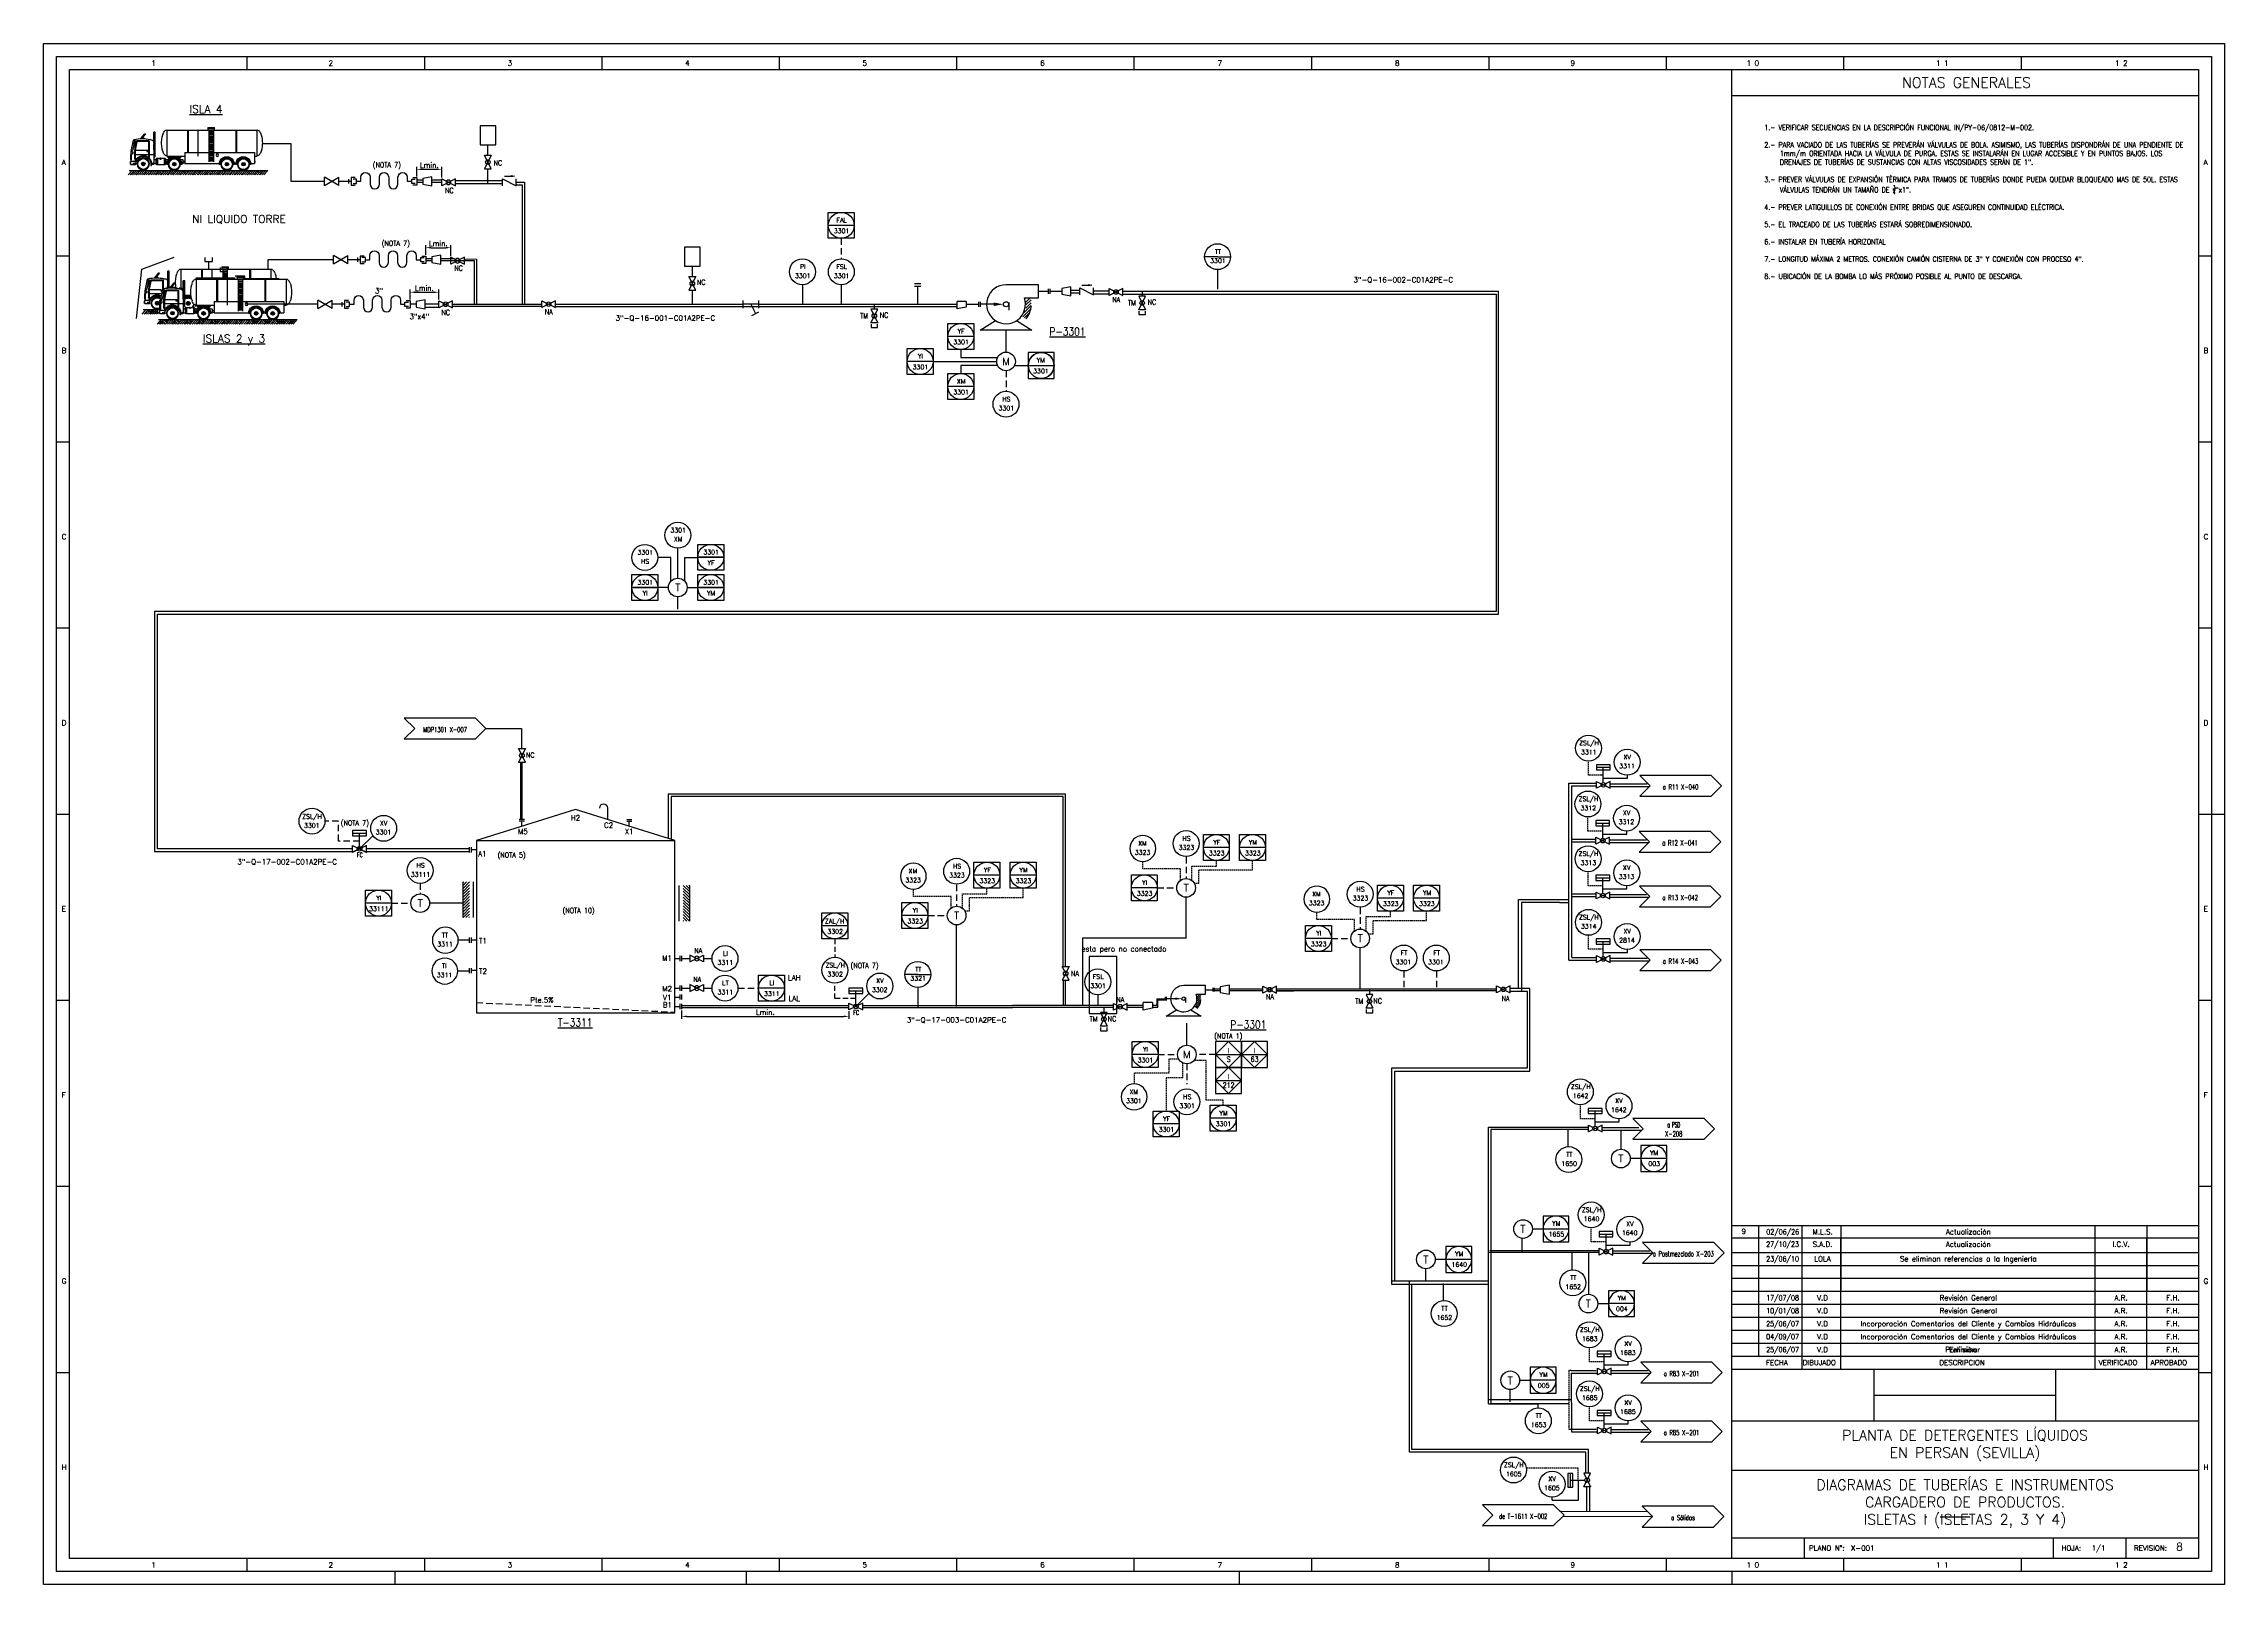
# Model space of a CAD drawing. Header units: millimetres. Extents: x 108 to 2962, y 3858 to 4561.
# Drawn here: x 2121 to 2962, y 3919 to 4513 of the extents above; entities that cross this region are included whole.
import ezdxf
from ezdxf.enums import TextEntityAlignment as Align
from ezdxf.xclip import XClip

# ---------------------------------------------------------------- set-up
doc = ezdxf.new("R2010")
doc.units = ezdxf.units.MM
doc.header["$XCLIPFRAME"] = 2
doc.linetypes.add('RAYITAS', pattern=[0.375, 0.25, -0.125])
doc.linetypes.add('TRAZOS', pattern=[0.75, 0.5, -0.25])
for name, color, linetype in [('CAJETIN', 1, 'Continuous'), ('CARGACAMIONES', 7, 'Continuous'), ('COTAS', 4, 'Continuous'), ('EQUIPOS', 5, 'Continuous'), ('EQUIPOS 02', 1, 'Continuous'), ('FORMATO', 7, 'Continuous'), ('INSTRUMENTOS', 1, 'Continuous'), ('TEX', 7, 'Continuous'), ('TEXTO-INSTRUMENTACION', 7, 'Continuous'), ('TEXTO-VALVULAS Y ACCESORIOS', 7, 'Continuous'), ('TUBERIA', 5, 'Continuous'), ('TUBERÍA2', 1, 'TRAZOS'), ('VALVULAS Y ACCESORIOS', 1, 'Continuous')]:
    doc.layers.add(name, color=color, linetype=linetype)
doc.layers.add('TUBERÍA3', color=1, linetype='Continuous', true_color=0xff0000)
doc.styles.add('PY', font='ROMANS.shx')
doc.styles.add('PY1', font='ROMANS.shx', dxfattribs={"width": 0.8})
doc.styles.add('PY3', font='ROMANS.shx', dxfattribs={"width": 0.6})
doc.styles.add('TXT', font='txt')
doc.linetypes.add('SEÑAL_MECANICA2', pattern='A,4.411183,["o",PY,S=4.130212,R=360,X=0,Y=-1.374288],0.588817,-0.374158,["",PY,S=2,R=360,X=0,Y=-0.688262],-2.183682', length=7.55784)
doc.dimstyles.new('1-5', dxfattribs={"dimtxt": 2, "dimasz": 2, "dimexe": 1, "dimexo": 0.5, "dimgap": 0.6, "dimtad": 1, "dimdec": 0, "dimlfac": 5, "dimzin": 0, "dimdsep": 46, "dimtxsty": 'PY', "dimcen": 0.7, "dimclrd": 4, "dimclre": 4, "dimclrt": 7, "dimazin": 0, "dimtfac": 1, "dimtdec": 0, "dimtofl": 0, "dimtmove": 0, "dimatfit": 3, "dimfxl": 1, "dimtolj": 1, "dimtzin": 0, "dimarcsym": 0})

# ---------------------------------------------------------------- blocks, each defined once
blk = doc.blocks.new('CAMION CISTERNA ALZ')
at = {"layer": 'CAJETIN', "color": 4, "linetype": 'RAYITAS'}
blk.add_line((38.6, 22.2), (38.6, 7.9), dxfattribs=at)
at = {"layer": 'CARGACAMIONES', "color": 4, "linetype": 'ByBlock'}
for p, q in [((55.7, 22.2), (6.1, 22.2)), ((6.1, 22.2), (6.1, 7.9)), ((17.4, 22.2), (17.4, 9.9)), ((17.8, 22.2), (17.8, 9.9)), ((33.2, 23.6), (29.5, 23.6)), ((29.5, 23.1), (29.5, 23.6)), ((33.2, 23.4), (29.5, 23.4)), ((33.2, 23.1), (29.5, 23.1)), ((29.7, 23.1), (29.7, 22.2)), ((30.1, 22.1), (30.1, 4.6)), ((32.5, 21.4), (30.1, 21.4)), ((32.5, 20.7), (30.1, 20.7)), ((32.5, 19.9), (30.1, 19.9)), ((32.5, 19.1), (30.1, 19.1)), ((32.5, 18.3), (30.1, 18.3)), ((32.5, 17.6), (30.1, 17.6)), ((32.5, 16.8), (30.1, 16.8)), ((32.5, 16), (30.1, 16)), ((32.5, 15.3), (30.1, 15.3)), ((32.5, 14.5), (30.1, 14.5)), ((32.5, 13.7), (30.1, 13.7)), ((32.5, 12.9), (30.1, 12.9)), ((32.5, 12.2), (30.1, 12.2)), ((32.5, 22.1), (32.5, 4.6)), ((32.9, 22.2), (32.9, 23.1)), ((33.2, 23.6), (33.2, 23.1)), ((43.9, 22.2), (43.9, 9.9)), ((44.4, 22.2), (44.4, 9.9)), ((55.7, 22.2), (55.7, 7.9)), ((62.2, 7.7), (62.2, 21.1)), ((62.2, 21.1), (62.8, 21.1)), ((62.8, 14.9), (62.8, 21.1)), ((62.8, 15), (62.8, 3.6)), ((62.8, 14.3), (63.2, 14.3)), ((62.8, 13.9), (63.2, 13.9)), ((62.8, 13.5), (63.2, 13.5)), ((62.8, 13.1), (63.2, 13.1)), ((62.8, 12.7), (63.2, 12.7)), ((62.8, 12.3), (63.2, 12.3)), ((65.4, 16), (65.4, 6.7)), ((71.8, 16.4), (65.8, 16.4)), ((65.8, 15.8), (65.8, 7)), ((71.8, 16), (66, 16)), ((67.5, 20.2), (69.7, 17.5)), ((67.8, 20.2), (67.5, 20.2)), ((70, 17.5), (67.8, 20.2)), ((69.1, 18.2), (68.1, 17.5)), ((72.2, 15.7), (73.2, 11.2)), ((72.6, 15.8), (73.1, 13.6)), ((73.1, 13.4), (73.1, 15.4)), ((73.1, 15.4), (73.4, 15.4)), ((73.4, 13.4), (73.1, 13.4)), ((73.1, 13.4), (73.6, 11.2)), ((73.2, 15.4), (73.2, 16.2)), ((73.4, 15.4), (73.2, 16.1)), ((73.2, 13.4), (73.2, 12.6)), ((73.2, 12.6), (73.6, 12.6)), ((73.5, 15.2), (73.3, 16.1)), ((73.4, 15.4), (73.4, 13.4)), ((74.2, 16.5), (73.5, 16.5)), ((74.2, 16.4), (73.5, 16.4)), ((74.3, 11.5), (73.7, 14.2)), ((74.2, 11.5), (73.7, 13.9)), ((75.4, 10.4), (74.1, 16.7)), ((7.4, 7.9), (6.1, 7.9)), ((7.1, 4.4), (7.1, 5.1)), ((7.1, 5.1), (7.4, 5.1)), ((7.4, 4.4), (7.1, 4.4)), ((45.8, 9.9), (7.4, 9.9)), ((7.4, 9.9), (7.4, 3.7)), ((9.5, 3.7), (7.4, 3.7)), ((9.5, 3.3), (9.9, 3.3)), ((17.3, 3.3), (17.7, 3.3)), ((18.2, 3.7), (17.7, 3.7)), ((18.6, 3.7), (17.8, 3.7)), ((18.5, 3.3), (18.9, 3.3)), ((26.4, 3.3), (26.8, 3.3)), ((45.8, 3.7), (26.8, 3.7)), ((32.5, 11.4), (30.1, 11.4)), ((32.5, 10.6), (30.1, 10.6)), ((32.5, 9.8), (30.1, 9.8)), ((32.5, 9.1), (30.1, 9.1)), ((32.5, 8.3), (30.1, 8.3)), ((32.5, 7.5), (30.1, 7.5)), ((32.5, 6.8), (30.1, 6.8)), ((32.5, 6), (30.1, 6)), ((32.5, 5.3), (30.1, 5.3)), ((45.8, 9.9), (45.8, 3.7)), ((55.7, 7.9), (45.8, 7.9)), ((46.7, 5), (45.8, 5)), ((46.7, 4.1), (45.8, 4.1)), ((46.7, 3.7), (46.7, 5.8)), ((46.7, 5.8), (48.3, 5.8)), ((47.5, 3.7), (46.7, 3.7)), ((47.5, 3.3), (47.9, 3.3)), ((48.2, 7.8), (48.2, 7.5)), ((55, 7.8), (48.2, 7.8)), ((48.2, 7.5), (51, 7.5)), ((50.2, 7.3), (48.2, 7.3)), ((48.2, 7.3), (48.2, 6.9)), ((48.2, 6.9), (49.4, 6.9)), ((48.4, 6.9), (48.9, 6.5)), ((48.7, 7.8), (48.7, 7.9)), ((49.3, 7.5), (49.3, 7.3)), ((52.3, 7.5), (55, 7.5)), ((55, 7.3), (53.1, 7.3)), ((53.9, 7.5), (53.9, 7.3)), ((53.9, 6.9), (55, 6.9)), ((54.8, 6.9), (54.3, 6.5)), ((54.5, 7.8), (54.5, 7.9)), ((55, 7.5), (55, 7.8)), ((55, 6.9), (55, 7.3)), ((55, 5.8), (56.3, 5.8)), ((55.4, 3.3), (55.8, 3.3)), ((56.3, 3.7), (55.8, 3.7)), ((56.3, 3.7), (56.3, 6.1)), ((56.7, 6.5), (59, 6.5)), ((61.4, 3.3), (56.7, 3.3)), ((57, 6.5), (57, 3.3)), ((57.2, 6.5), (57.2, 3.3)), ((59, 6.5), (59, 6.2)), ((59.4, 6.5), (61.4, 6.5)), ((59.4, 6.5), (59.4, 6.2)), ((60.9, 6.5), (60.9, 3.3)), ((61.1, 6.5), (61.1, 3.3)), ((61.8, 6.1), (61.8, 3.7)), ((61.8, 5.8), (62.8, 5.8)), ((62.8, 3.7), (61.8, 3.7)), ((62.8, 7.4), (62.6, 7.4)), ((62.8, 11.9), (63.2, 11.9)), ((62.8, 11.5), (63.2, 11.5)), ((65.4, 8.8), (62.8, 8.8)), ((63, 3.6), (63, 3.9)), ((63, 3.6), (64, 3.6)), ((64.1, 3.4), (63, 3.4)), ((64, 3.6), (64, 3.9)), ((64.1, 2.7), (64.1, 3.4)), ((64.6, 2.7), (64.1, 2.7)), ((64.6, 3.4), (64.6, 2.7)), ((73.2, 11.1), (65.8, 11.1)), ((73.2, 8.8), (65.8, 8.8)), ((66.1, 10.3), (66.1, 10.5)), ((66.1, 10.5), (66.5, 10.5)), ((66.8, 10.3), (66.1, 10.3)), ((66.8, 10.5), (66.8, 10.3)), ((73.4, 6.2), (72.5, 6.2)), ((72.7, 5.4), (72.7, 6)), ((72.7, 3.5), (72.7, 4.7)), ((72.9, 4.9), (75.6, 4.9)), ((72.9, 3.5), (72.9, 3.9)), ((72.9, 3.5), (74, 3.5)), ((75.6, 3.3), (72.9, 3.3)), ((73.2, 11.2), (73.2, 6.2)), ((73.6, 11.2), (73.6, 6.4)), ((74, 3.5), (74, 3.9)), ((74.5, 10.1), (74.5, 9.2)), ((74.6, 10.3), (74.6, 9.1)), ((75.3, 11.2), (74.7, 11.2)), ((75.3, 11.1), (74.7, 11.1)), ((75.4, 10.4), (74.7, 10.4)), ((74.7, 9), (75.4, 9)), ((75.4, 8.9), (75.2, 8.9)), ((75.4, 8.7), (75.2, 8.7)), ((75.4, 5.8), (75.2, 5.8)), ((75.3, 8.7), (75.3, 5.8)), ((75.4, 4.9), (75.4, 10.4)), ((75.4, 8.6), (75.5, 8.6)), ((75.5, 5.9), (75.4, 5.9)), ((75.5, 8.6), (75.5, 5.9)), ((75.6, 8.6), (75.5, 8.6)), ((75.5, 5.9), (75.6, 5.9)), ((75.6, 5.9), (75.6, 8.6)), ((75.8, 4.7), (75.8, 3.5)), ((75.8, 4.5), (76, 4.5)), ((76, 3.7), (75.8, 3.7)), ((76, 4.5), (76, 3.7))]:
    blk.add_line(p, q, dxfattribs=at)
at = {"layer": 'CARGACAMIONES', "color": 4}
for p, q in [((76.4, 0), (0, 0)), ((2.3, -2.5), (0, 0)), ((37.4, -1.2), (38.6, 0)), ((38, -1.8), (39.7, 0)), ((42, -2.5), (39.7, 0)), ((43.1, -2.5), (40.8, 0)), ((44.2, -2.5), (42, 0)), ((45.4, -2.5), (43.1, 0)), ((43.7, -0.6), (44.2, 0)), ((44.2, -1.2), (45.4, 0)), ((44.8, -1.8), (46.5, 0)), ((48.8, -2.5), (46.5, 0)), ((49.9, -2.5), (47.6, 0)), ((3.4, -2.5), (1.1, 0)), ((4.5, -2.5), (2.3, 0)), ((2.8, -0.6), (3.4, 0)), ((3.4, -1.2), (4.5, 0)), ((4, -1.8), (5.7, 0)), ((4.5, -2.5), (6.2, -0.6)), ((5.6, -2.5), (6.8, -1.2)), ((8, -2.5), (5.7, 0)), ((6.7, -2.5), (7.3, -1.8)), ((9.1, -2.5), (6.8, 0)), ((10.2, -2.5), (7.9, 0)), ((11.3, -2.5), (9, 0)), ((10.2, -1.2), (11.3, 0)), ((10.7, -1.8), (12.4, 0)), ((11.3, -2.5), (13, -0.6)), ((14.7, -2.5), (12.4, 0)), ((12.4, -2.5), (13.6, -1.2)), ((13.5, -2.5), (14.1, -1.8)), ((15.9, -2.5), (13.6, 0)), ((17, -2.5), (14.7, 0)), ((18.1, -2.5), (15.8, 0)), ((16.4, -0.6), (17, 0)), ((17, -1.2), (18.1, 0)), ((17.5, -1.9), (19.2, 0)), ((18.1, -2.5), (19.8, -0.6)), ((21.5, -2.5), (19.2, 0)), ((19.2, -2.5), (20.4, -1.2)), ((20.3, -2.5), (20.9, -1.8)), ((22.6, -2.5), (20.4, 0)), ((23.8, -2.5), (21.5, 0)), ((24.9, -2.5), (22.6, 0)), ((23.2, -0.9), (23.8, -0.3)), ((23.7, -1.2), (24.9, 0)), ((24.3, -1.9), (26, 0)), ((24.8, -2.5), (26.6, -0.6)), ((28.3, -2.5), (26, 0)), ((26, -2.5), (27.1, -1.2)), ((29.4, -2.5), (27.1, 0)), ((27.1, -2.5), (27.7, -1.8)), ((30.6, -2.5), (28.3, 0)), ((31.7, -2.5), (29.4, 0)), ((30, -0.8), (30.6, -0.1)), ((30.5, -1.2), (31.7, 0)), ((31.1, -1.9), (32.8, 0)), ((31.6, -2.5), (33.4, -0.6)), ((35.1, -2.5), (32.8, 0)), ((32.8, -2.5), (33.9, -1.2)), ((36.2, -2.5), (33.9, 0)), ((33.9, -2.5), (34.5, -1.8)), ((37.3, -2.5), (35.1, 0)), ((38.5, -2.5), (36.2, 0)), ((36.9, -0.8), (37.4, -0.1)), ((38.5, -2.5), (40.3, -0.6)), ((39.7, -2.5), (40.8, -1.2)), ((40.8, -2.5), (41.4, -1.8)), ((45.3, -2.5), (47, -0.6)), ((46.4, -2.5), (47.6, -1.2)), ((47.6, -2.5), (48.2, -1.8)), ((51, -2.5), (48.7, 0)), ((52.2, -2.5), (49.9, 0)), ((50.4, -0.6), (51, 0)), ((51, -1.2), (52.1, 0)), ((51.6, -1.8), (53.3, 0)), ((52.1, -2.5), (53.8, -0.6)), ((53.2, -2.5), (54.4, -1.2)), ((55.6, -2.5), (53.3, 0)), ((56.7, -2.5), (54.4, 0)), ((54.4, -2.5), (55, -1.8)), ((57.8, -2.5), (55.5, 0)), ((58.9, -2.5), (56.7, 0)), ((57.8, -1.2), (58.9, 0)), ((58.4, -1.8), (60.1, 0)), ((58.9, -2.5), (60.6, -0.6)), ((60, -2.5), (61.2, -1.2)), ((62.3, -2.5), (60.1, 0)), ((61.1, -2.5), (61.7, -1.8)), ((63.5, -2.5), (61.2, 0)), ((64.6, -2.5), (62.3, 0)), ((65.7, -2.5), (63.4, 0)), ((64, -0.6), (64.6, 0)), ((64.6, -1.2), (65.7, 0)), ((65.1, -1.9), (66.8, 0)), ((65.7, -2.5), (67.4, -0.6)), ((69.1, -2.5), (66.8, 0)), ((66.8, -2.5), (68, -1.2)), ((67.9, -2.5), (68.5, -1.8)), ((70.3, -2.5), (68, 0)), ((71.4, -2.5), (69.1, 0)), ((72.5, -2.5), (70.2, 0)), ((70.8, -0.9), (71.4, -0.3)), ((71.4, -1.2), (72.5, 0)), ((71.9, -1.9), (73.6, 0)), ((72.5, -2.5), (74.2, -0.6)), ((75.9, -2.5), (73.6, 0)), ((73.6, -2.5), (74.8, -1.2)), ((74.7, -2.5), (75.3, -1.8)), ((77, -2.5), (74.8, 0))]:
    blk.add_line(p, q, dxfattribs=at)
at = {"layer": 'CARGACAMIONES', "color": 4, "linetype": 'ByBlock'}
for centre, radius in [((13.5, 3.4), 3.38), ((13.5, 3.4), 0.794), ((13, 3.4), 0.0993), ((13.1, 3.8), 0.0993), ((13.1, 3), 0.0993), ((13.5, 3.4), 0.397), ((13.5, 4), 0.0993), ((13.5, 2.8), 0.0993), ((14, 3.8), 0.0993), ((14, 3), 0.0993), ((14.1, 3.4), 0.0993), ((22.6, 3.4), 3.38), ((22.6, 3.4), 0.794), ((22, 3.4), 0.0993), ((22.2, 3.8), 0.0993), ((22.2, 3), 0.0993), ((22.6, 3.4), 0.397), ((22.6, 4), 0.0993), ((22.6, 2.8), 0.0993), ((23, 3.8), 0.0993), ((23, 3), 0.0993), ((23.2, 3.4), 0.0993), ((51.6, 3.4), 3.38), ((51.6, 3.4), 0.794), ((51, 3.4), 0.0993), ((51.2, 3.8), 0.0993), ((51.2, 3), 0.0993), ((51.6, 3.4), 0.397), ((51.6, 4), 0.0993), ((51.6, 2.8), 0.0993), ((52, 3.8), 0.0993), ((52, 3), 0.0993), ((52.2, 3.4), 0.0993), ((59.2, 6.5), 0.199), ((68.7, 3.5), 3.38), ((68.7, 3.5), 0.794), ((68.1, 3.5), 0.0993), ((68.3, 3.9), 0.0993), ((68.3, 3.1), 0.0993), ((68.7, 3.5), 0.397), ((68.7, 4.1), 0.0993), ((68.7, 2.9), 0.0993), ((69.1, 3.9), 0.0993), ((69.1, 3.1), 0.0993), ((69.3, 3.5), 0.0993)]:
    blk.add_circle(centre, radius, dxfattribs=at)
at = {"layer": 'CARGACAMIONES', "color": 4, "linetype": 'Continuous'}
blk.add_circle((27.9, 8.4), 0.718, dxfattribs=at)
at = {"layer": 'CARGACAMIONES', "color": 4, "linetype": 'ByBlock'}
for centre, radius, start, end in [((20.3, 15.1), 17.2, 170.2727, 180), ((20.3, 15.1), 17.2, 180, 189.7273), ((13.2, 16.3), 10, 157.5177, 170.2727), ((13.2, 13.9), 10, 189.7273, 202.4823), ((8.8, 18.2), 5.23, 135.0251, 157.5177), ((6.1, 20.9), 1.36, 90, 135.0251), ((55.7, 20.9), 1.36, 44.9749, 90), ((53, 18.2), 5.23, 22.4823, 44.9749), ((48.5, 16.3), 10, 9.7273, 22.4823), ((48.5, 13.9), 10, 337.5177, 350.2727), ((41.4, 15.1), 17.2, 360, 9.7273), ((41.4, 15.1), 17.2, 350.2727, 0), ((64.8, 15), 1.99, 90, 180), ((69.3, -2.4), 19.9, 77.0128, 102.9872), ((65.8, 16), 0.397, 90, 180), ((66, 15.8), 0.199, 90, 180), ((69.7, 17.7), 0.0993, 0, 180), ((69.7, 17.7), 0.0993, 180, 0), ((71.8, 15.6), 0.794, 11.9442, 90), ((71.8, 15.6), 0.397, 11.9442, 90), ((73.5, 16.2), 0.298, 90, 191.9761), ((73.5, 16.2), 0.199, 90, 191.9761), ((72.4, 14.4), 1.4, 315, 45), ((73.7, 16.6), 0.397, 11.9761, 90), ((8.8, 12), 5.23, 202.4823, 224.9749), ((6.1, 9.3), 1.36, 224.9749, 270), ((13.6, 3.4), 4.12, 358.6196, 181.3804), ((13.6, 3.4), 3.72, 358.4724, 181.5276), ((13.5, 3.4), 2.98, 90, 270), ((13.5, 3.4), 0.993, 90, 270), ((13.5, 3.4), 2.98, 270, 90), ((13.5, 3.4), 0.993, 270, 90), ((22.7, 3.4), 4.12, 358.6196, 181.3804), ((22.7, 3.4), 3.72, 358.4724, 181.5276), ((22.6, 3.4), 2.98, 90, 270), ((22.6, 3.4), 0.993, 90, 270), ((22.6, 3.4), 2.98, 270, 90), ((22.6, 3.4), 0.993, 270, 90), ((51.7, 3.4), 4.12, 358.6196, 181.3804), ((51.7, 3.4), 3.72, 358.4724, 181.5276), ((51.6, 3.4), 2.98, 90, 270), ((51.6, 3.4), 0.993, 90, 270), ((51.6, 3.4), 2.98, 270, 90), ((51.6, 3.4), 0.993, 270, 90), ((55.7, 9.3), 1.36, 270, 315.0251), ((56.7, 6.1), 0.397, 90, 180), ((56.7, 3.7), 0.397, 180, 270), ((53, 12), 5.23, 315.0251, 337.5177), ((59.2, 6.2), 0.199, 180, 0), ((61.4, 6.1), 0.397, 0, 90), ((61.4, 3.7), 0.397, 270, 0), ((62.6, 7.7), 0.397, 180, 270), ((63, 3.6), 0.199, 180, 270), ((63.5, 3.4), 0.674, 45, 135), ((68.7, 3.5), 4.62, 31.8706, 181.3804), ((68.7, 3.5), 4.12, 17.5788, 181.3804), ((68.7, 3.5), 2.98, 90, 270), ((68.7, 3.5), 0.993, 90, 270), ((68.7, 3.5), 2.98, 270, 90), ((68.7, 3.5), 0.993, 270, 90), ((72.7, 5.7), 0.298, 270, 90), ((72.9, 4.7), 0.199, 90, 180), ((72.9, 3.5), 0.199, 180, 270), ((68.7, 3.5), 4.62, 17.5788, 25.7368), ((73.5, 3.3), 0.843, 45, 135), ((73.4, 6.4), 0.199, 270, 0), ((74.7, 11.6), 0.497, 191.9761, 270), ((74.7, 11.6), 0.397, 191.9761, 270), ((74.7, 10.3), 0.0993, 90, 180), ((74.7, 9.1), 0.0993, 180, 270), ((75.6, 4.7), 0.199, 0, 90), ((75.6, 3.5), 0.199, 270, 0)]:
    blk.add_arc(centre, radius, start, end, dxfattribs=at)
at = {"layer": 'CARGACAMIONES', "color": 4}
for start, end in [(357.7085, 177.7085), (177.7085, 357.7085)]:
    blk.add_arc((74.8, -1.4), 0.0145, start, end, dxfattribs=at)
blk = doc.blocks.new('VALV GLOB-V')
at = {"layer": 'INSTRUMENTOS', "color": 1, "flags": 128}
blk.add_lwpolyline([(5.7, -1.43), (5.7, 1.43), (0, -1.43), (0, 1.43)], close=True, dxfattribs=at)
at = {"layer": 'INSTRUMENTOS', "color": 1}
blk.add_circle((2.85, 0), 0.95, dxfattribs=at)
at = {"layer": 'INSTRUMENTOS', "color": 7, "linetype": 'SEÑAL_MECANICA2', "style": 'PY'}
blk.add_attdef('REF.', text='', height=2, dxfattribs=at).set_placement((3, -3.37), align=Align.MIDDLE)
blk = doc.blocks.new('*D30')
at = {"layer": 'COTAS', "color": 4, "lineweight": -2, "transparency": 16777216}
for p, q in [((2261.96, 4414.61), (2261.96, 4418.35)), ((2263.96, 4417.35), (2271.03, 4417.35)), ((2273.03, 4414.52), (2273.03, 4418.35))]:
    blk.add_line(p, q, dxfattribs=at)
at = {"layer": 'COTAS', "color": 4, "transparency": 16777216}
for points in [[(2263.96, 4417.68), (2263.96, 4417.01), (2261.96, 4417.35)], [(2271.03, 4417.68), (2271.03, 4417.01), (2273.03, 4417.35)]]:
    blk.add_solid(points, dxfattribs=at)
at = {"layer": 'Defpoints', "color": 0, "transparency": 16777216}
for p in [(2273.03, 4417.35), (2261.96, 4414.11), (2273.03, 4414.02)]:
    blk.add_point(p, dxfattribs=at)
at = {"layer": 'COTAS', "color": 7, "transparency": 16777216, "insert": (2267.49, 4418.95), "char_height": 2, "attachment_point": 5, "style": 'PY'}
blk.add_mtext('\\A1;Lmin.', dxfattribs=at)
blk = doc.blocks.new('SEÑAL CIR')
at = {"color": 1}
blk.add_circle((0, 5.7), 5.7, dxfattribs=at)
at = {"layer": 'INSTRUMENTOS', "linetype": 'Continuous', "style": 'PY', "flags": 4}
for p in [(0.13, 2.95), (0.18, 6.94)]:
    blk.add_attdef('---', text='', height=2, dxfattribs=at).set_placement(p, align=Align.CENTER)
blk = doc.blocks.new('REDUCCION')
at = {"color": 1}
for p, q in [((0, 2), (0, -2)), ((4, 1.25), (0, 2)), ((4, -1.25), (4, 1.25)), ((0, -2), (4, -1.25))]:
    blk.add_line(p, q, dxfattribs=at)
at = {"style": 'PY1', "width": 0.8}
blk.add_attdef('.', text='', height=2, dxfattribs=at).set_placement((2, -3.65), align=Align.MIDDLE)
blk = doc.blocks.new('FLECHA')
at = {"color": 1}
blk.add_solid([(-0.9, -5), (0.9, -5), (0, 0)], dxfattribs=at)
blk = doc.blocks.new('SEÑAL CIRCU MARCO')
at = {"color": 1, "linetype": 'Continuous', "ltscale": 0.5}
blk.add_line((5.7, 5.7), (-5.7, 5.7), dxfattribs=at)
at = {"color": 1, "flags": 128}
blk.add_lwpolyline([(5.7, 0), (-5.7, 0), (-5.7, 11.4), (5.7, 11.4)], close=True, dxfattribs=at)
at = {"color": 1}
blk.add_circle((0, 5.7), 5.7, dxfattribs=at)
at = {"style": 'PY'}
for tag, p in [('XXX', (0.18, 7.98)), ('YYY', (0.13, 3.24))]:
    blk.add_attdef(tag, text='', height=2, dxfattribs=at).set_placement(p, align=Align.MIDDLE)
blk = doc.blocks.new('MANG-VAL')
at = {"layer": 'INSTRUMENTOS', "color": 1}
for p, q in [((0, 1.5), (0, -1.5)), ((6, 0), (0, 0)), ((3, 0), (4.8, -3.6)), ((6, 1.5), (6, -1.5)), ((3.46, -4.27), (6.14, -2.93))]:
    blk.add_line(p, q, dxfattribs=at)
blk = doc.blocks.new('*D29')
at = {"layer": 'COTAS', "color": 4, "lineweight": -2, "transparency": 16777216}
for p, q in [((2268.02, 4431.8), (2268.02, 4435.53)), ((2270.02, 4434.53), (2275.66, 4434.53)), ((2277.66, 4431.3), (2277.66, 4435.53))]:
    blk.add_line(p, q, dxfattribs=at)
at = {"layer": 'COTAS', "color": 4, "transparency": 16777216}
for points in [[(2270.02, 4434.86), (2270.02, 4434.19), (2268.02, 4434.53)], [(2275.66, 4434.86), (2275.66, 4434.19), (2277.66, 4434.53)]]:
    blk.add_solid(points, dxfattribs=at)
at = {"layer": 'Defpoints', "color": 0, "transparency": 16777216}
for p in [(2277.66, 4434.53), (2268.02, 4431.3), (2277.66, 4430.8)]:
    blk.add_point(p, dxfattribs=at)
at = {"layer": 'COTAS', "color": 7, "transparency": 16777216, "insert": (2272.84, 4436.13), "char_height": 2, "attachment_point": 5, "style": 'PY'}
blk.add_mtext('\\A1;Lmin.', dxfattribs=at)
blk = doc.blocks.new('*D31')
at = {"layer": 'COTAS', "color": 4, "lineweight": -2, "transparency": 16777216}
for p, q in [((2264.55, 4462.02), (2264.55, 4465.75)), ((2274.19, 4461.52), (2274.19, 4465.75)), ((2266.55, 4464.75), (2272.19, 4464.75))]:
    blk.add_line(p, q, dxfattribs=at)
at = {"layer": 'COTAS', "color": 4, "transparency": 16777216}
for points in [[(2266.55, 4465.08), (2266.55, 4464.41), (2264.55, 4464.75)], [(2272.19, 4465.08), (2272.19, 4464.41), (2274.19, 4464.75)]]:
    blk.add_solid(points, dxfattribs=at)
at = {"layer": 'Defpoints', "color": 0, "transparency": 16777216}
for p in [(2264.55, 4461.52), (2274.19, 4464.75), (2274.19, 4461.02)]:
    blk.add_point(p, dxfattribs=at)
at = {"layer": 'COTAS', "color": 7, "transparency": 16777216, "insert": (2269.37, 4466.35), "char_height": 2, "attachment_point": 5, "style": 'PY'}
blk.add_mtext('\\A1;Lmin.', dxfattribs=at)
blk = doc.blocks.new('*D25')
at = {"layer": 'COTAS', "color": 4, "lineweight": -2, "transparency": 16777216}
for p, q in [((2366.66, 4140.47), (2366.66, 4137.17)), ((2368.66, 4138.17), (2429.2, 4138.17)), ((2431.2, 4140.14), (2431.2, 4137.17))]:
    blk.add_line(p, q, dxfattribs=at)
at = {"layer": 'COTAS', "color": 4, "transparency": 16777216}
for points in [[(2368.66, 4138.5), (2368.66, 4137.84), (2366.66, 4138.17)], [(2429.2, 4138.5), (2429.2, 4137.84), (2431.2, 4138.17)]]:
    blk.add_solid(points, dxfattribs=at)
at = {"layer": 'Defpoints', "color": 0, "transparency": 16777216}
for p in [(2366.66, 4140.97), (2431.2, 4140.64), (2431.2, 4138.17)]:
    blk.add_point(p, dxfattribs=at)
at = {"layer": 'COTAS', "color": 7, "transparency": 16777216, "insert": (2398.93, 4139.77), "char_height": 2, "attachment_point": 5, "style": 'PY'}
blk.add_mtext('\\A1;Lmin.', dxfattribs=at)
blk = doc.blocks.new('SECUENCIA PROGRAMADA EN SISTEMA DE CONTROL PLC')
at = {"layer": 'INSTRUMENTOS'}
blk.add_line((-5, 5), (5, 5), dxfattribs=at)
at = {"layer": 'INSTRUMENTOS', "flags": 128}
for points in [[(0, 0), (-5, 5), (0, 10), (5, 5)], [(-5, 0), (5, 0), (5, 10), (-5, 10)]]:
    blk.add_lwpolyline(points, close=True, dxfattribs=at)
at = {"layer": 'TEXTO-INSTRUMENTACION', "linetype": 'Continuous', "style": 'PY1', "width": 0.8}
for tag, p in [('XXX', (0.01, 6.43)), ('YYY', (0.01, 3.17))]:
    blk.add_attdef(tag, text='', height=2, dxfattribs=at).set_placement(p, align=Align.MIDDLE_CENTER)
blk = doc.blocks.new('reduccion1')
at = {"color": 1}
for p, q in [((-3.5084, -1.7542), (-3.5084, 1.096375)), ((0, 1.096375), (-3.5084, 1.096375)), ((0, 1.096375), (0, -1.096375)), ((0, -1.096375), (-3.5084, -1.7542))]:
    blk.add_line(p, q, dxfattribs=at)
blk = doc.blocks.new('MARCO-A1')
at = {"layer": 'FORMATO', "color": 5}
for p, q in [((78.42, 589), (78.42, 584)), ((146.83, 589), (146.83, 584)), ((215.25, 589), (215.25, 584)), ((283.67, 589), (283.67, 584)), ((352.08, 589), (352.08, 584)), ((420.5, 589), (420.5, 584)), ((488.92, 589), (488.92, 584)), ((557.33, 589), (557.33, 584)), ((625.75, 589), (625.75, 584)), ((694.17, 589), (694.17, 584)), ((762.58, 589), (762.58, 584)), ((5, 512.25), (10, 512.25)), ((831, 512.25), (836, 512.25)), ((5, 440.5), (10, 440.5)), ((831, 440.5), (836, 440.5)), ((5, 368.75), (10, 368.75)), ((831, 368.75), (836, 368.75)), ((5, 297), (10, 297)), ((831, 297), (836, 297)), ((5, 225.25), (10, 225.25)), ((831, 225.25), (836, 225.25)), ((5, 153.5), (10, 153.5)), ((831, 153.5), (836, 153.5)), ((5, 81.75), (10, 81.75)), ((831, 81.75), (836, 81.75)), ((78.42, 10), (78.42, 5)), ((146.83, 10), (146.83, 5)), ((215.25, 10), (215.25, 5)), ((283.67, 10), (283.67, 5)), ((352.08, 10), (352.08, 5)), ((420.5, 10), (420.5, 5)), ((488.92, 10), (488.92, 5)), ((557.33, 10), (557.33, 5)), ((625.75, 10), (625.75, 5)), ((694.17, 10), (694.17, 5)), ((762.58, 10), (762.58, 5))]:
    blk.add_line(p, q, dxfattribs=at)
at = {"layer": 'FORMATO', "color": 1, "linetype": 'Continuous'}
for p, q in [((836, 297), (841, 297)), ((135.5, 5), (135.5, 0)), ((271, 5), (271, 0)), ((461, 5), (461, 0)), ((651, 5), (651, 0))]:
    blk.add_line(p, q, dxfattribs=at)
at = {"layer": 'FORMATO', "color": 1}
blk.add_lwpolyline([(0, 594), (841, 594), (841, 0), (0, 0)], close=True, dxfattribs=at)
at = {"layer": 'FORMATO', "color": 5}
blk.add_lwpolyline([(5, 589), (836, 589), (836, 5), (5, 5)], close=True, dxfattribs=at)
at = {"layer": 'FORMATO', "color": 8, "linetype": 'Continuous'}
blk.add_lwpolyline([(10, 584), (831, 584), (831, 10), (10, 10)], close=True, dxfattribs=at)
at = {"layer": 'FORMATO', "color": 1, "style": 'PY'}
for s, p in [('1', (41.52, 585.5)), ('2', (109.93, 585.5)), ('3', (178.99, 585.5)), ('4', (247.4, 585.5)), ('5', (315.82, 585.5)), ('6', (384.34, 585.5)), ('7', (452.75, 585.5)), ('8', (521.17, 585.5)), ('9', (588.85, 585.5)), ('1 0', (656.77, 585.5)), ('1 1', (729.83, 585.5)), ('1 2', (798.88, 585.5)), ('A', (7, 547.25)), ('A', (833, 547.25)), ('B', (7, 474.67)), ('B', (833, 474.67)), ('C', (7, 402.92)), ('C', (833, 402.92)), ('D', (7, 331.17)), ('D', (833, 331.17)), ('E', (7, 259.42)), ('E', (833, 259.42)), ('F', (7, 187.67)), ('F', (833, 187.67)), ('G', (7, 115.92)), ('G', (833, 115.92)), ('H', (7, 44.17)), ('H', (833, 44.17)), ('1', (41.52, 6.5)), ('2', (109.93, 6.5)), ('3', (178.99, 6.5)), ('4', (247.4, 6.5)), ('5', (315.82, 6.5)), ('6', (384.34, 6.5)), ('7', (452.75, 6.5)), ('8', (521.17, 6.5)), ('9', (588.85, 6.5)), ('1 0', (656.77, 6.5)), ('1 1', (729.83, 6.5)), ('1 2', (798.88, 6.5))]:
    blk.add_text(s, height=2, dxfattribs=at).set_placement(p)
blk = doc.blocks.new('VALVULA RETENCION')
at = {"layer": 'VALVULAS Y ACCESORIOS'}
blk.add_line((0.79, 2.4), (3.43, 2.4), dxfattribs=at)
at = {"layer": 'VALVULAS Y ACCESORIOS', "flags": 128}
blk.add_lwpolyline([(0, -1.33), (0, 1.33), (5.33, -1.33), (5.33, 1.33)], dxfattribs=at)
blk.add_lwpolyline([(4.65, 2.4), (3.43, 2.14), (3.43, 2.66)], close=True, dxfattribs=at)
at = {"layer": 'TEXTO-VALVULAS Y ACCESORIOS', "linetype": 'SEÑAL_MECANICA2', "style": 'PY1', "width": 0.8}
blk.add_attdef('REF.', text='', height=2, dxfattribs=at).set_placement((2.94, -3.07), align=Align.MIDDLE)
blk = doc.blocks.new('BANDERA DE FLUJO')
at = {"layer": 'TEX', "color": 1, "ltscale": 0.1, "flags": 128}
blk.add_lwpolyline([(-4, 4), (-31.46, 4), (-27.46, 0), (-31.46, -4), (-4, -4), (0, 0)], close=True, dxfattribs=at)
at = {"layer": 'TEX', "style": 'PY1', "width": 0.8}
for tag, p in [('ETIQUETA-LINEA-1', (-15.73, 0.61)), ('ETIQUETA-LINEA-2', (-15.73, -2.91))]:
    blk.add_attdef(tag, text='', height=2, dxfattribs=at).set_placement(p, align=Align.CENTER)

msp = doc.modelspace()

# ---------------------------------------------------------------- hatches: boundary and pattern name
at = {"layer": 'EQUIPOS'}
h = msp.add_hatch(dxfattribs=at)
h.set_pattern_fill('ANSI31', color=4, scale=0.25, style=0)
h.set_pattern_definition([(45, (2245.5359, 4185.456), (-0.561266, 0.561266), [])])
h.paths.add_polyline_path([(2501.46, 4412.2), (2501.46, 4415.14), (2499.46, 4414.57), (2499.46, 4412.2, -0.213903), (2497.67, 4408.21), (2499.42, 4407.12, 0.193128)])
h = msp.add_hatch(dxfattribs=at)
h.set_pattern_fill('ANSI31', color=4, scale=0.25, style=0)
h.set_pattern_definition([(45, (1049.9705, 4980.1184), (-0.561266, 0.561266), [])])
h.paths.add_polyline_path([(2282.38, 4176.26), (2284.88, 4176.26), (2284.88, 4190.01), (2282.38, 4190.01)])
h = msp.add_hatch(dxfattribs=at)
h.set_pattern_fill('ANSI31', color=4, scale=0.25, style=0)
h.set_pattern_definition([(135, (3602.2027, 4978.7894), (0.561266, 0.561266), [])])
h.paths.add_polyline_path([(2369.8, 4174.94), (2367.3, 4174.94), (2367.3, 4188.68), (2369.8, 4188.68)])
h = msp.add_hatch(dxfattribs=at)
h.set_pattern_fill('ANSI31', color=4, scale=0.168925, style=0)
h.set_pattern_definition([(45, (2393.93403, 3991.4387), (-0.3792481, 0.3792481), [])])
h.paths.add_polyline_path([(2566.86, 4144.65), (2566.86, 4146.63), (2565.51, 4146.25), (2565.51, 4144.65, -0.213903), (2564.3, 4141.95), (2565.49, 4141.22, 0.193128)])

# ---------------------------------------------------------------- linework, layer by layer
at = {"color": 1}
for p, q in [((2216.05, 4474.59), (2205.35, 4474.59)), ((2216.05, 4460.04), (2216.05, 4474.59)), ((2228.86, 4460.04), (2216.05, 4460.04)), ((2234.52, 4458.52), (2229.01, 4461.71)), ((2229.01, 4458.52), (2234.52, 4461.71)), ((2229.01, 4458.52), (2229.01, 4461.71)), ((2234.52, 4458.52), (2234.52, 4461.71)), ((2239.29, 4460.1), (2234.52, 4460.1)), ((2238.38, 4459.26), (2238.38, 4460.93)), ((2184.29, 4429.21), (2184.29, 4426.24)), ((2190.18, 4425.36), (2190.18, 4422.39)), ((2237.99, 4428.3), (2232.48, 4431.48)), ((2232.48, 4428.3), (2237.99, 4431.48)), ((2232.48, 4428.3), (2232.48, 4431.48)), ((2237.99, 4428.3), (2237.99, 4431.48)), ((2242.76, 4429.88), (2237.99, 4429.88)), ((2241.84, 4429.04), (2241.84, 4430.71)), ((2573.39, 4431.05), (2568.39, 4431.05)), ((2573.39, 4431.05), (2578.39, 4431.05)), ((2573.39, 4426.05), (2573.39, 4418.51)), ((2413.27, 4420.25), (2413.27, 4412.71)), ((2428.27, 4420.25), (2428.27, 4412.71)), ((2544.32, 4417.7), (2544.32, 4415.84)), ((2226.42, 4412.71), (2198.88, 4412.71)), ((2231.93, 4411.12), (2226.42, 4414.3)), ((2226.42, 4411.12), (2231.93, 4414.3)), ((2226.42, 4411.12), (2226.42, 4414.3)), ((2231.93, 4411.12), (2231.93, 4414.3)), ((2236.71, 4412.69), (2231.93, 4412.69)), ((2235.79, 4411.86), (2235.79, 4413.53)), ((2440.99, 4412.71), (2440.99, 4410.85)), ((2472.96, 4410.95), (2472.96, 4413.8)), ((2476.47, 4413.8), (2472.96, 4413.8)), ((2476.47, 4411.61), (2472.96, 4410.95)), ((2476.47, 4413.8), (2476.47, 4411.61)), ((2491.79, 4394.26), (2491.79, 4402.71)), ((2242.49, 4202.75), (2247.66, 4207.84)), ((2282.39, 4181.82), (2269.48, 4181.82)), ((2561.23, 4168.36), (2561.23, 4184.13)), ((2472.75, 4141.92), (2472.75, 4173.45)), ((2284.94, 4167.52), (2280.56, 4167.52)), ((2561.23, 4168.36), (2521.34, 4168.36)), ((2521.34, 4168.36), (2521.34, 4142.37)), ((2628.36, 4148.85), (2628.36, 4164.62)), ((2284.75, 4155.65), (2280.37, 4155.65)), ((2366.66, 4160.47), (2369.91, 4160.47)), ((2375.17, 4160.47), (2378.42, 4160.47)), ((2366.66, 4149.08), (2369.91, 4149.08)), ((2375.17, 4149.08), (2378.42, 4149.08)), ((2433.87, 4141.97), (2439.04, 4147.06)), ((2457.79, 4154.36), (2452.79, 4154.36)), ((2457.79, 4154.36), (2462.79, 4154.36)), ((2457.79, 4149.36), (2457.79, 4141.82)), ((2527.17, 4146.51), (2527.17, 4146.76)), ((2527.17, 4146.51), (2527.17, 4142.37)), ((2631.93, 4148.4), (2631.93, 4146.54)), ((2529.49, 4141.52), (2529.49, 4139.66)), ((2561.52, 4127.08), (2561.52, 4135.52)), ((2690.77, 4052.54), (2690.77, 4047.51)), ((2712.53, 3951.65), (2712.53, 3959.28)), ((2702.46, 3951.65), (2712.53, 3951.65))]:
    msp.add_line(p, q, dxfattribs=at)
at = {"color": 4}
for p, q in [((2279.45, 4459.3), (2297.51, 4459.3)), ((2302.98, 4458.8), (2305.23, 4458.8)), ((2305.23, 4458.8), (2305.23, 4412.79)), ((2520.22, 4416.94), (2516.8, 4416.94)), ((2531.52, 4416.66), (2525.61, 4416.66)), ((2536.85, 4416.64), (2680.87, 4416.64)), ((2680.87, 4416.64), (2680.87, 4294.23)), ((2267.81, 4411.62), (2272.93, 4411.62)), ((2278.29, 4412.01), (2312.82, 4412.01)), ((2318.06, 4411.83), (2472.75, 4411.83)), ((2680.87, 4294.23), (2163.37, 4294.23)), ((2163.37, 4294.23), (2163.37, 4201.77)), ((2304.62, 4214.11), (2304.62, 4236.11)), ((2513.87, 4222.95), (2362.67, 4222.95)), ((2362.67, 4222.95), (2362.67, 4206.5)), ((2513.87, 4157.39), (2513.87, 4222.95)), ((2710.01, 4227.05), (2719.53, 4227.05)), ((2710.01, 4160.91), (2710.01, 4227.04)), ((2724.85, 4226.8), (2739.92, 4226.8)), ((2710.01, 4205.51), (2719.29, 4205.51)), ((2724.63, 4205.25), (2739.7, 4205.25)), ((2163.37, 4201.77), (2239.78, 4201.77)), ((2245.2, 4201.75), (2284.9, 4201.75)), ((2710.05, 4184.4), (2719.33, 4184.4)), ((2724.67, 4184.14), (2739.74, 4184.14)), ((2710.01, 4160.91), (2719.53, 4160.88)), ((2724.83, 4159.63), (2739.9, 4159.63)), ((2513.93, 4142.37), (2513.93, 4152.05)), ((2692.94, 4147.73), (2686.3, 4147.73)), ((2692.94, 4118.36), (2692.94, 4147.73)), ((2550.38, 4141.57), (2550.38, 4144.58)), ((2550.38, 4144.58), (2553.23, 4144.58)), ((2640.64, 4034.78), (2640.64, 4118.36)), ((2640.64, 4118.36), (2692.94, 4118.36)), ((2678.71, 4094.62), (2678.71, 3988.86)), ((2721.7, 4094.29), (2736.77, 4094.29)), ((2725.9, 4046.82), (2740.96, 4046.82)), ((2677.82, 4034.86), (2640.61, 4034.86)), ((2648.33, 3971.25), (2648.33, 4034.75)), ((2709.74, 4000.6), (2719.48, 4000.6)), ((2709.74, 4000.6), (2709.92, 3977.95)), ((2725.2, 4000.63), (2740.26, 4000.63)), ((2709.92, 3977.95), (2719.48, 3977.95)), ((2716.44, 3971.25), (2648.33, 3971.25)), ((2716.44, 3962.06), (2716.44, 3971.25)), ((2725.2, 3977.87), (2740.26, 3977.87)), ((2716.91, 3947.4), (2716.91, 3956.66)), ((2706.68, 3945.5), (2741.18, 3945.36))]:
    msp.add_line(p, q, dxfattribs=at)
at = {"color": 5}
for p, q in [((2279.46, 4460.39), (2288.71, 4460.39)), ((2288.67, 4460.39), (2297.58, 4460.39)), ((2302.99, 4459.73), (2306.05, 4459.73)), ((2306.05, 4459.73), (2306.05, 4412.94)), ((2282.98, 4430.25), (2287.55, 4430.15)), ((2287.55, 4430.15), (2287.55, 4412.68)), ((2520.28, 4418.06), (2516.84, 4418.06)), ((2531.56, 4417.79), (2525.65, 4417.79)), ((2291.27, 4249.22), (2305, 4249.22)), ((2305, 4249.22), (2305, 4241.44)), ((2514.77, 4223.86), (2361.51, 4223.86)), ((2361.51, 4223.86), (2361.51, 4206.8)), ((2514.77, 4157.42), (2514.77, 4223.86)), ((2708.8, 4159.89), (2708.8, 4228.08)), ((2708.8, 4228.08), (2719.49, 4228.05)), ((2724.81, 4227.8), (2739.03, 4227.8)), ((2709.99, 4206.53), (2719.33, 4206.5)), ((2724.59, 4206.26), (2738.81, 4206.26)), ((2710.03, 4185.42), (2719.37, 4185.39)), ((2724.63, 4185.15), (2738.85, 4185.15)), ((2708.8, 4159.89), (2719.49, 4159.89)), ((2724.79, 4160.64), (2739.01, 4160.64)), ((2514.69, 4142.26), (2514.69, 4152.19)), ((2693.77, 4148.92), (2686.23, 4148.92)), ((2693.77, 4117.03), (2693.77, 4148.92)), ((2549.97, 4142.37), (2549.91, 4142.37)), ((2549.97, 4144.99), (2549.97, 4142.37)), ((2641.77, 4036.08), (2641.77, 4117.03)), ((2641.77, 4117.03), (2693.77, 4117.03)), ((2677.86, 3988.79), (2677.86, 4095.48)), ((2677.86, 4095.48), (2699.97, 4095.48)), ((2721.67, 4095.3), (2735.88, 4095.3)), ((2725.86, 4047.83), (2740.07, 4047.83)), ((2677.44, 4036.05), (2640.69, 4036.05)), ((2647.44, 3970.2), (2647.44, 4036.05)), ((2709.7, 4001.62), (2719.44, 4001.62)), ((2725.16, 4001.64), (2739.37, 4001.64)), ((2709.82, 3978.97), (2719.44, 3978.97)), ((2725.16, 3978.88), (2739.37, 3978.88)), ((2715.39, 3970.2), (2647.44, 3970.2)), ((2715.39, 3962.17), (2715.39, 3970.2)), ((2715.73, 3947.49), (2715.73, 3956.65)), ((2705.27, 3947.39), (2739.12, 3947.26))]:
    msp.add_line(p, q, dxfattribs=at)
at = {"color": 5, "linetype": 'ByBlock'}
for p, q in [((2689.42, 4148.98), (2689.42, 4183.18)), ((2689.42, 4183.18), (2705.22, 4183.18)), ((2699.95, 4095.45), (2716.35, 4095.45)), ((2678.41, 4047.97), (2720.54, 4047.97))]:
    msp.add_line(p, q, dxfattribs=at)
at = {"color": 4, "linetype": 'ByBlock'}
for p, q in [((2705.33, 4182.1), (2690.55, 4182.1)), ((2690.55, 4182.1), (2690.55, 4147.72)), ((2705.29, 4182.12), (2708.83, 4182.12)), ((2678.7, 4094.69), (2716.34, 4094.69)), ((2677.87, 4047.21), (2720.53, 4047.21))]:
    msp.add_line(p, q, dxfattribs=at)
at = {"color": 1, "linetype": 'ByBlock'}
for p, q in [((2708.6, 4087.99), (2708.6, 4094.61)), ((2729.03, 4087.02), (2729.03, 4094.24)), ((2736.8, 4083.36), (2732.52, 4083.36)), ((2699.07, 4056.18), (2694.8, 4056.18)), ((2710.15, 4040.52), (2710.15, 4047.14)), ((2716.57, 4031.05), (2716.57, 4047.07)), ((2661.6, 4044.46), (2657.33, 4044.46)), ((2660.49, 4028.63), (2660.49, 4035.25)), ((2724.3, 4027.41), (2720.02, 4027.41)), ((2694.14, 3997.85), (2689.86, 3997.85))]:
    msp.add_line(p, q, dxfattribs=at)
at = {"color": 1, "linetype": 'Continuous'}
for p, q in [((2653.6, 4040.78), (2653.6, 4036.13)), ((2686.14, 3994.17), (2686.14, 3989.52)), ((2697.05, 3987.23), (2697.05, 3988.75))]:
    msp.add_line(p, q, dxfattribs=at)
at = {"color": 5, "linetype": 'TRAZOS'}
for p, q in [((2709.7, 4001.62), (2708.79, 4001.62)), ((2708.79, 4001.62), (2708.79, 3978.97)), ((2708.79, 3978.97), (2709.91, 3978.97))]:
    msp.add_line(p, q, dxfattribs=at)
at = {"color": 4, "linetype": 'Continuous'}
for p, q in [((2677.82, 3988.79), (2696.92, 3988.79)), ((2708.89, 3988.79), (2678.44, 3988.79))]:
    msp.add_line(p, q, dxfattribs=at)
at = {"color": 5, "linetype": 'Continuous'}
msp.add_line((2709.86, 3990.34), (2677.98, 3990.34), dxfattribs=at)
at = {"color": 1, "linetype": 'TRAZOS'}
for p, q in [((2692.53, 3964.12), (2712.3, 3964.12)), ((2712.3, 3964.12), (2712.3, 3959.23))]:
    msp.add_line(p, q, dxfattribs=at)
at = {"color": 1, "flags": 128}
for points in [[(2240.79, 4461.52), (2239.29, 4461.52), (2239.29, 4458.67), (2240.79, 4458.67)], [(2263.05, 4461.52), (2264.55, 4461.52), (2264.55, 4458.67), (2263.05, 4458.67)], [(2182.87, 4430.71), (2182.87, 4429.21), (2185.72, 4429.21), (2185.72, 4430.71)], [(2188.75, 4426.86), (2188.75, 4425.36), (2191.6, 4425.36), (2191.6, 4426.86)], [(2244.26, 4431.3), (2242.76, 4431.3), (2242.76, 4428.45), (2244.26, 4428.45)], [(2266.52, 4431.3), (2268.02, 4431.3), (2268.02, 4428.45), (2266.52, 4428.45)], [(2238.21, 4414.11), (2236.71, 4414.11), (2236.71, 4411.26), (2238.21, 4411.26)], [(2260.46, 4414.11), (2261.96, 4414.11), (2261.96, 4411.26), (2260.46, 4411.26)], [(2543.07, 4410.04), (2543.07, 4408.73), (2545.57, 4408.73), (2545.57, 4410.04)], [(2439.74, 4405.05), (2439.74, 4403.74), (2442.24, 4403.74), (2442.24, 4405.05)], [(2630.7, 4140.81), (2630.7, 4139.49), (2633.2, 4139.49), (2633.2, 4140.81)], [(2528.25, 4133.93), (2528.25, 4132.61), (2530.75, 4132.61), (2530.75, 4133.93)]]:
    msp.add_lwpolyline(points, dxfattribs=at)
at = {"color": 1}
msp.add_lwpolyline([(2232.48, 4429.89), (2207.05, 4429.89), (2207.05, 4426.24)], dxfattribs=at)
at = {"color": 2}
msp.add_lwpolyline([(2534.49, 4161.28), (2523.87, 4161.28), (2523.87, 4139.27), (2534.49, 4139.27)], close=True, dxfattribs=at)
at = {"color": 1}
for centre in [(2491.79, 4390.66), (2365.21, 4303.51), (2561.23, 4187.72), (2265.88, 4181.82), (2472.75, 4177.05), (2628.36, 4168.22), (2561.52, 4123.48), (2728.91, 4083.37), (2691.19, 4056.19), (2653.72, 4044.47), (2716.41, 4027.42), (2686.25, 3997.86)]:
    msp.add_circle(centre, 3.6, dxfattribs=at)
at = {"layer": 'CAJETIN', "color": 8, "linetype": 'Continuous'}
for p, q in [((2771.64, 3929.19), (2771.64, 4503.19)), ((2771.64, 4002.19), (2951.64, 4002.19)), ((2826.64, 3982.19), (2826.64, 4002.19)), ((2896.64, 3982.19), (2896.64, 4002.19)), ((2826.64, 3992.19), (2896.64, 3992.19)), ((2771.64, 3982.19), (2951.64, 3982.19)), ((2771.64, 3963.19), (2951.64, 3963.19)), ((2771.64, 3937.19), (2951.64, 3937.19)), ((2799.64, 3937.19), (2799.64, 3929.19))]:
    msp.add_line(p, q, dxfattribs=at)
at = {"layer": 'CAJETIN', "color": 8}
for p, q in [((2771.64, 4493.19), (2951.64, 4493.19)), ((2895.64, 3937.19), (2895.64, 3929.19)), ((2923.64, 3937.19), (2923.64, 3929.19))]:
    msp.add_line(p, q, dxfattribs=at)
at = {"layer": 'CAJETIN', "color": 1, "linetype": 'TRAZOS', "ltscale": 5}
for p, q in [((2428.26, 4438.14), (2428.27, 4430.25)), ((2234.4, 4213.44), (2229.14, 4213.44)), ((2234.4, 4205.77), (2234.4, 4213.44)), ((2242.49, 4205.77), (2234.4, 4205.77)), ((2388.42, 4149.09), (2396.34, 4149.09)), ((2287.59, 4143.49), (2364.01, 4139.81))]:
    msp.add_line(p, q, dxfattribs=at)
at = {"layer": 'CAJETIN', "color": 1, "linetype": 'TRAZOS', "ltscale": 4}
for p, q in [((2425.78, 4168.03), (2425.78, 4160.95)), ((2425.78, 4145), (2425.78, 4150.95)), ((2433.87, 4145), (2425.78, 4145))]:
    msp.add_line(p, q, dxfattribs=at)
at = {"layer": 'CAJETIN', "color": 1}
for p, q in [((2771.68, 4057.61), (2951.68, 4057.61)), ((2782, 4057.66), (2782, 4006.96)), ((2798.68, 4057.61), (2798.68, 4032.61)), ((2813.68, 4057.61), (2813.68, 4032.61)), ((2911.68, 4057.61), (2911.68, 4032.61)), ((2931.68, 4057.61), (2931.68, 4032.61)), ((2771.64, 4052.83), (2951.64, 4052.83)), ((2771.64, 4047.19), (2951.64, 4047.19)), ((2798.64, 4052.83), (2798.64, 4027.83)), ((2798.64, 4047.19), (2798.64, 4022.19)), ((2813.64, 4052.83), (2813.64, 4027.83)), ((2813.64, 4047.19), (2813.64, 4022.19)), ((2911.64, 4052.83), (2911.64, 4027.83)), ((2911.64, 4047.19), (2911.64, 4022.19)), ((2931.64, 4052.83), (2931.64, 4027.83)), ((2931.64, 4047.19), (2931.64, 4022.19)), ((2771.64, 4042.19), (2951.64, 4042.19)), ((2771.64, 4037.19), (2951.64, 4037.19)), ((2771.64, 4032.19), (2951.64, 4032.19)), ((2798.64, 4032.19), (2798.64, 4007.19)), ((2813.64, 4032.19), (2813.64, 4007.19)), ((2911.64, 4032.19), (2911.64, 4007.19)), ((2931.64, 4032.19), (2931.64, 4007.19)), ((2771.64, 4027.19), (2951.64, 4027.19)), ((2771.64, 4022.19), (2951.64, 4022.19)), ((2771.64, 4017.19), (2951.64, 4017.19)), ((2771.64, 4012.19), (2951.64, 4012.19)), ((2771.64, 4012.19), (2951.64, 4012.19))]:
    msp.add_line(p, q, dxfattribs=at)
at = {"layer": 'CAJETIN', "color": 5}
for p, q in [((2771.64, 4007.19), (2951.64, 4007.19)), ((2798.64, 4007.19), (2798.64, 4002.19)), ((2813.64, 4007.19), (2813.64, 4002.19)), ((2911.64, 4007.19), (2911.64, 4002.19)), ((2931.64, 4007.19), (2931.64, 4002.19))]:
    msp.add_line(p, q, dxfattribs=at)
at = {"layer": 'EQUIPOS', "linetype": 'Continuous'}
for p, q in [((2504.29, 4417.71), (2508.18, 4417.71)), ((2487.86, 4412.71), (2481.95, 4412.71)), ((2568.77, 4148.37), (2571.71, 4148.37)), ((2557.67, 4144.99), (2553.68, 4144.99))]:
    msp.add_line(p, q, dxfattribs=at)
at = {"layer": 'EQUIPOS', "color": 4}
for p, q in [((2492.85, 4413.38), (2492.85, 4410.45)), ((2282.38, 4176.26), (2282.38, 4190.02)), ((2286.38, 4176.26), (2286.38, 4190.02)), ((2365.8, 4174.94), (2365.8, 4188.69)), ((2369.8, 4174.94), (2369.8, 4188.69)), ((2561.04, 4145.45), (2561.04, 4143.46))]:
    msp.add_line(p, q, dxfattribs=at)
at = {"layer": 'EQUIPOS'}
for p, q in [((2325.8, 4217.88), (2287.59, 4206.02)), ((2364.01, 4206.02), (2325.8, 4217.88)), ((2287.59, 4206.02), (2287.59, 4139.6)), ((2364.01, 4143.51), (2364.01, 4206.02)), ((2705.28, 4183.19), (2708.83, 4183.19)), ((2287.59, 4139.6), (2364.01, 4139.6)), ((2364.01, 4139.6), (2364.01, 4143.51)), ((2366.66, 4142.37), (2431.2, 4142.39)), ((2436.53, 4142.39), (2494.25, 4142.37))]:
    msp.add_line(p, q, dxfattribs=at)
at = {"layer": 'EQUIPOS', "color": 5, "linetype": 'Continuous'}
for points in [[(2504.29, 4420.21), (2491.79, 4420.21, 3.146264), (2498.86, 4415.21), (2504.29, 4415.21)], [(2568.77, 4150.06), (2560.33, 4150.06, 3.146264), (2565.11, 4146.68), (2568.77, 4146.68)]]:
    msp.add_lwpolyline(points, format="xyb", close=True, dxfattribs=at)
for points in [[(2495.84, 4406.39), (2501.79, 4402.71), (2481.79, 4402.71), (2487.74, 4406.39)], [(2563.06, 4140.73), (2567.09, 4138.23), (2553.57, 4138.23), (2557.59, 4140.73)]]:
    msp.add_lwpolyline(points, dxfattribs=at)
at = {"layer": 'EQUIPOS'}
msp.add_lwpolyline([(2305.1, 4236.13), (2305.1, 4214.08)], dxfattribs=at)
at = {"layer": 'EQUIPOS', "linetype": 'Continuous', "flags": 128}
msp.add_lwpolyline([(2338.17, 4214.04), (2338.17, 4218.42, 1), (2334.97, 4218.42, -1)], format="xyb", dxfattribs=at)
at = {"layer": 'EQUIPOS', "color": 5, "linetype": 'Continuous'}
for centre, radius in [((2491.79, 4412.71), 1), ((2560.33, 4144.99), 0.676)]:
    msp.add_circle(centre, radius, dxfattribs=at)
at = {"layer": 'EQUIPOS', "color": 4}
for centre, radius in [((2494.11, 4412.2), 7.35), ((2561.9, 4144.65), 4.97)]:
    msp.add_arc(centre, radius, 316.27667, 0, dxfattribs=at)
at = {"layer": 'EQUIPOS 02', "color": 5}
msp.add_line((2287.59, 4206.02), (2364.01, 4206.02), dxfattribs=at)
at = {"layer": 'INSTRUMENTOS', "color": 1, "ltscale": 0.1, "flags": 128}
for points in [[(2239.96, 4459.24), (2241.25, 4459.24), (2241.25, 4460.97), (2239.96, 4460.97)], [(2263.89, 4459.24), (2262.59, 4459.24), (2262.59, 4460.97), (2263.89, 4460.97)], [(2243.42, 4429.02), (2244.72, 4429.02), (2244.72, 4430.75), (2243.42, 4430.75)], [(2267.35, 4429.02), (2266.06, 4429.02), (2266.06, 4430.75), (2267.35, 4430.75)], [(2237.37, 4411.84), (2238.66, 4411.84), (2238.66, 4413.57), (2237.37, 4413.57)], [(2261.3, 4411.84), (2260, 4411.84), (2260, 4413.57), (2261.3, 4413.57)]]:
    msp.add_lwpolyline(points, dxfattribs=at)
at = {"layer": 'TUBERIA', "color": 5, "linetype": 'Continuous'}
for p, q in [((2266.91, 4460.51), (2264.55, 4460.51)), ((2274.2, 4460.51), (2270.42, 4460.51)), ((2270.37, 4430.29), (2268.02, 4430.29)), ((2279.08, 4430.29), (2273.88, 4430.29)), ((2508.85, 4417.71), (2513.26, 4417.71)), ((2536.85, 4417.71), (2630.02, 4417.71)), ((2630.02, 4417.71), (2681.71, 4417.71)), ((2264.32, 4412.71), (2261.96, 4412.71)), ((2273.03, 4412.71), (2267.83, 4412.71)), ((2278.29, 4412.71), (2312.78, 4412.71)), ((2318.02, 4412.71), (2390.37, 4412.71)), ((2396.35, 4412.71), (2472.96, 4412.71)), ((2476.47, 4412.71), (2481.29, 4412.71)), ((2239.82, 4202.75), (2164.51, 4202.75)), ((2257.85, 4202.75), (2245.15, 4202.75)), ((2257.85, 4202.75), (2245.15, 4202.75)), ((2268.49, 4202.75), (2245.15, 4202.75)), ((2273.98, 4202.75), (2268.49, 4202.75)), ((2273.98, 4202.75), (2268.49, 4202.75)), ((2284.94, 4202.75), (2273.98, 4202.75)), ((2572.18, 4148.83), (2574.4, 4148.83)), ((2577.91, 4148.85), (2579.24, 4148.85)), ((2577.91, 4148.85), (2590.8, 4148.85)), ((2596.07, 4148.85), (2681.13, 4148.85)), ((2532.96, 4142.37), (2494.25, 4142.37)), ((2544.72, 4142.37), (2538.45, 4142.37)), ((2549.91, 4142.37), (2548.23, 4142.37)), ((2549.97, 4144.99), (2553.23, 4144.99)), ((2846.49, 3945.26), (2846.84, 3945.26)), ((2852.1, 3945.26), (2863.48, 3945.26))]:
    msp.add_line(p, q, dxfattribs=at)
at = {"layer": 'TUBERIA', "color": 4, "linetype": 'Continuous'}
for p, q in [((2266.91, 4459.71), (2264.55, 4459.71)), ((2274.17, 4459.71), (2270.42, 4459.71)), ((2270.37, 4429.49), (2268.02, 4429.49)), ((2279.08, 4429.49), (2273.88, 4429.49)), ((2574.4, 4148.03), (2572.19, 4148.03)), ((2590.8, 4148.05), (2577.91, 4148.05)), ((2596.07, 4148.05), (2602.77, 4148.05)), ((2681.13, 4148.05), (2596.07, 4148.05)), ((2366.66, 4141.57), (2431.2, 4141.59)), ((2436.53, 4141.59), (2494.25, 4141.57)), ((2533.19, 4141.57), (2494.25, 4141.57)), ((2544.72, 4141.57), (2538.45, 4141.57)), ((2550.38, 4141.57), (2548.23, 4141.57))]:
    msp.add_line(p, q, dxfattribs=at)
at = {"layer": 'TUBERIA', "linetype": 'Continuous'}
for p, q in [((2482.37, 4412.71), (2481.95, 4412.71)), ((2305.08, 4211.45), (2305.08, 4213.44)), ((2346.51, 4211.45), (2346.51, 4213.44)), ((2287.59, 4202.35), (2285.61, 4202.35)), ((2287.59, 4202.35), (2285.61, 4202.35)), ((2287.59, 4167.52), (2285.61, 4167.52)), ((2287.59, 4155.81), (2285.61, 4155.81)), ((2364.01, 4160.47), (2365.99, 4160.47)), ((2364.01, 4149.08), (2365.99, 4149.08)), ((2364.01, 4145.63), (2366, 4145.63)), ((2364.01, 4141.97), (2365.99, 4141.97)), ((2553.96, 4144.99), (2553.68, 4144.99))]:
    msp.add_line(p, q, dxfattribs=at)
at = {"layer": 'TUBERIA', "color": 1, "linetype": 'TRAZOS', "ltscale": 0.5}
msp.add_line((2463.67, 4390.66), (2488.19, 4390.66), dxfattribs=at)
at = {"layer": 'TUBERIA', "color": 1, "linetype": 'TRAZOS', "ltscale": 5}
for p, q in [((2491.79, 4387.06), (2491.79, 4379.18)), ((2561.23, 4199.62), (2561.23, 4191.36)), ((2265.88, 4189.52), (2265.88, 4185.45)), ((2472.75, 4188.95), (2472.75, 4180.69)), ((2254.78, 4181.82), (2262.28, 4181.82)), ((2550.12, 4187.72), (2557.63, 4187.72)), ((2628.36, 4180.11), (2628.36, 4171.85)), ((2461.65, 4177.05), (2469.16, 4177.05)), ((2617.25, 4168.22), (2624.76, 4168.22)), ((2645.17, 4155.68), (2645.17, 4148.05)), ((2657.74, 4155.68), (2657.74, 4148.05)), ((2550.41, 4123.48), (2557.92, 4123.48)), ((2572.63, 4123.48), (2565.12, 4123.48)), ((2561.52, 4119.88), (2561.52, 4112))]:
    msp.add_line(p, q, dxfattribs=at)
at = {"layer": 'TUBERIA', "color": 4, "linetype": 'Continuous'}
for points in [[(2288.95, 4474.14), (2295.01, 4474.14), (2295.01, 4481.45), (2288.95, 4481.45)], [(2367.8, 4427.37), (2373.86, 4427.37), (2373.86, 4434.68), (2367.8, 4434.68)]]:
    msp.add_lwpolyline(points, close=True, dxfattribs=at)
for points in [[(2291.98, 4470.16), (2291.98, 4474.14)], [(2291.98, 4459.48), (2291.98, 4464.89)], [(2286.82, 4412.71), (2286.82, 4429.49), (2279.08, 4429.49)], [(2370.83, 4423.38), (2370.83, 4427.37)], [(2370.83, 4412.71), (2370.83, 4418.12)]]:
    msp.add_lwpolyline(points, dxfattribs=at)
at = {"layer": 'TUBERIA', "color": 5, "linetype": 'Continuous', "flags": 128}
for points in [[(2241.25, 4460.11), (2242.96, 4460.11), (2242.96, 4461.7, -1), (2246.54, 4461.7), (2246.54, 4459.01, 1), (2250.13, 4459.01), (2250.13, 4461.7, -1), (2253.72, 4461.7), (2253.72, 4459.01, 1), (2257.3, 4459.01), (2257.3, 4461.7, -1), (2260.89, 4461.7), (2260.89, 4460.11), (2262.59, 4460.11)], [(2244.72, 4429.89), (2246.42, 4429.89), (2246.42, 4431.48, -1), (2250.01, 4431.48), (2250.01, 4428.79, 1), (2253.59, 4428.79), (2253.59, 4431.48, -1), (2257.18, 4431.48), (2257.18, 4428.79, 1), (2260.77, 4428.79), (2260.77, 4431.48, -1), (2264.35, 4431.48), (2264.35, 4429.89), (2266.06, 4429.89)], [(2238.66, 4412.71), (2240.37, 4412.71), (2240.37, 4414.3, -1), (2243.95, 4414.3), (2243.95, 4411.61, 1), (2247.54, 4411.61), (2247.54, 4414.3, -1), (2251.13, 4414.3), (2251.13, 4411.61, 1), (2254.71, 4411.61), (2254.71, 4414.3, -1), (2258.3, 4414.3), (2258.3, 4412.71), (2260, 4412.71)]]:
    msp.add_lwpolyline(points, format="xyb", dxfattribs=at)
at = {"layer": 'TUBERIA', "color": 5, "linetype": 'Continuous'}
for points in [[(2164.51, 4202.75), (2164.51, 4293.21), (2681.71, 4293.21), (2681.71, 4417.71)], [(2456.53, 4420.66), (2458.94, 4420.66)], [(2456.53, 4419.65), (2458.94, 4419.65)], [(2457.73, 4412.71), (2457.73, 4419.65)]]:
    msp.add_lwpolyline(points, dxfattribs=at)
at = {"layer": 'TUBERÍA2', "color": 1, "ltscale": 0.5}
for points in [[(2474.34, 4395.3), (2474.34, 4392.2), (2488.54, 4392.2)], [(2488.54, 4389.13), (2474.34, 4389.13), (2474.34, 4386.02)], [(2495.05, 4389.13), (2500.45, 4389.13)]]:
    msp.add_lwpolyline(points, dxfattribs=at)
at = {"layer": 'TUBERÍA2', "ltscale": 0.5}
for points in [[(2362.51, 4305.88), (2362.51, 4315.14), (2357.51, 4315.14)], [(2365.21, 4307.11), (2365.21, 4318.66)], [(2367.92, 4305.88), (2367.92, 4315.14), (2372.92, 4315.14)], [(2361.61, 4303.51), (2357.51, 4303.51)], [(2368.81, 4303.51), (2372.92, 4303.51)]]:
    msp.add_lwpolyline(points, dxfattribs=at)
at = {"layer": 'TUBERÍA2'}
for points in [[(2722.12, 4231.19), (2716.43, 4231.19), (2716.43, 4236.54)], [(2721.9, 4209.64), (2716.21, 4209.64), (2716.21, 4214.99)], [(2559.1, 4190.66), (2559.1, 4195), (2544.54, 4195), (2544.54, 4197.91)], [(2572.92, 4196.12), (2572.92, 4198.29)], [(2586.86, 4194.7), (2586.86, 4198.29)], [(2563.5, 4190.56), (2563.5, 4196.12), (2572.92, 4196.12)], [(2564.36, 4189.53), (2566.21, 4189.53), (2566.21, 4194.7), (2586.86, 4194.7)], [(2721.94, 4188.54), (2716.25, 4188.54), (2716.25, 4193.88)], [(2470.63, 4179.99), (2470.63, 4184.33), (2456.06, 4184.33), (2456.06, 4187.24)], [(2475.02, 4179.89), (2475.02, 4185.45), (2484.44, 4185.45)], [(2475.89, 4178.86), (2477.74, 4178.86), (2477.74, 4184.03), (2498.38, 4184.03)], [(2484.44, 4185.45), (2484.44, 4187.62)], [(2498.38, 4184.03), (2498.38, 4187.62)], [(2626.23, 4171.16), (2626.23, 4175.49), (2611.67, 4175.49), (2611.67, 4178.4)], [(2630.63, 4171.05), (2630.63, 4176.62), (2640.05, 4176.62)], [(2631.5, 4170.02), (2633.35, 4170.02), (2633.35, 4175.19), (2653.99, 4175.19)], [(2640.05, 4176.62), (2640.05, 4178.78)], [(2653.99, 4175.19), (2653.99, 4178.78)], [(2722.1, 4164.02), (2716.41, 4164.02), (2716.41, 4169.37)], [(2558.4, 4121.64), (2554.59, 4121.64), (2554.59, 4116.32), (2541.21, 4116.32), (2541.21, 4112.12)], [(2575.52, 4103.88), (2575.52, 4105.86), (2568.98, 4105.86), (2568.98, 4121.17), (2564.25, 4121.17)], [(2559.87, 4120.27), (2559.87, 4114.52), (2553.56, 4114.52), (2553.56, 4101.69)], [(2718.97, 4098.69), (2713.28, 4098.69), (2713.28, 4104.03)], [(2723.17, 4051.21), (2717.47, 4051.21), (2717.47, 4056.56)], [(2722.47, 4005.02), (2716.78, 4005.02), (2716.78, 4010.37)], [(2722.47, 3982.27), (2716.78, 3982.27), (2716.78, 3987.61)]]:
    msp.add_lwpolyline(points, dxfattribs=at)
at = {"layer": 'TUBERÍA3'}
for points in [[(2372.92, 4315.15), (2382.92, 4315.14)], [(2347.51, 4303.51), (2357.51, 4303.51)], [(2365.21, 4295.21), (2365.21, 4299.91)], [(2372.92, 4303.51), (2382.92, 4303.51)], [(2731.42, 4229.97), (2731.42, 4231.08)], [(2722.12, 4229.97), (2731.42, 4229.97)], [(2721.9, 4208.42), (2731.2, 4208.42)], [(2731.2, 4208.42), (2731.2, 4209.53)], [(2731.24, 4187.31), (2731.24, 4188.42)], [(2721.94, 4187.31), (2731.24, 4187.31)], [(2731.4, 4162.8), (2731.4, 4163.91)], [(2722.1, 4162.8), (2731.4, 4162.8)], [(2718.97, 4097.46), (2728.28, 4097.46)], [(2728.28, 4097.46), (2728.28, 4098.57)], [(2723.17, 4049.99), (2732.47, 4049.99)], [(2732.47, 4049.99), (2732.47, 4051.1)], [(2722.47, 4003.8), (2731.77, 4003.8)], [(2731.77, 4003.8), (2731.77, 4004.91)], [(2722.47, 3981.04), (2731.77, 3981.04)], [(2731.77, 3981.04), (2731.77, 3982.15)], [(2702.46, 3951.68), (2702.46, 3952.79)]]:
    msp.add_lwpolyline(points, dxfattribs=at)
for centre in [(2474.34, 4400.3), (2505.35, 4389.13), (2474.34, 4381.02), (2377.92, 4315.15), (2352.51, 4303.51), (2377.92, 4303.51)]:
    msp.add_circle(centre, 5, dxfattribs=at)
at = {"layer": 'VALVULAS Y ACCESORIOS', "ltscale": 0.1}
for p, q in [((2508.18, 4416.71), (2508.18, 4418.71)), ((2508.85, 4416.71), (2508.85, 4418.71)), ((2481.29, 4411.71), (2481.29, 4413.71)), ((2481.29, 4411.71), (2481.29, 4413.71)), ((2481.95, 4411.71), (2481.95, 4413.71)), ((2481.95, 4411.71), (2481.95, 4413.71)), ((2306.08, 4214.1), (2304.08, 4214.1)), ((2306.08, 4213.44), (2304.08, 4213.44)), ((2345.51, 4214.1), (2347.51, 4214.1)), ((2345.51, 4213.44), (2347.51, 4213.44)), ((2284.94, 4201.35), (2284.94, 4203.35)), ((2285.61, 4201.35), (2285.61, 4203.35)), ((2284.94, 4166.52), (2284.94, 4168.52)), ((2285.61, 4166.52), (2285.61, 4168.52)), ((2284.94, 4154.81), (2284.94, 4156.81)), ((2285.61, 4154.81), (2285.61, 4156.81)), ((2365.99, 4161.47), (2365.99, 4159.47)), ((2366.66, 4161.47), (2366.66, 4159.47)), ((2365.99, 4150.08), (2365.99, 4148.08)), ((2366, 4146.63), (2366, 4144.63)), ((2366.66, 4150.08), (2366.66, 4148.08)), ((2366.66, 4146.63), (2366.66, 4144.63)), ((2571.71, 4147.77), (2571.71, 4149.12)), ((2572.16, 4147.77), (2572.16, 4149.12)), ((2365.99, 4142.97), (2365.99, 4140.97)), ((2366.66, 4142.97), (2366.66, 4140.97)), ((2553.23, 4144.32), (2553.23, 4145.67)), ((2553.23, 4144.32), (2553.23, 4145.67)), ((2553.68, 4144.32), (2553.68, 4145.67)), ((2553.68, 4144.32), (2553.68, 4145.67))]:
    msp.add_line(p, q, dxfattribs=at)
at = {"layer": 'VALVULAS Y ACCESORIOS'}
for p, q in [((2719.45, 4234.21), (2724.79, 4234.21)), ((2722.12, 4228.41), (2722.12, 4234.21)), ((2239.82, 4208.79), (2245.15, 4208.79)), ((2242.49, 4202.75), (2242.49, 4208.79)), ((2719.23, 4212.67), (2724.57, 4212.67)), ((2721.9, 4206.86), (2721.9, 4212.67)), ((2719.27, 4191.56), (2724.61, 4191.56)), ((2721.94, 4185.75), (2721.94, 4191.56)), ((2719.43, 4167.05), (2724.77, 4167.05)), ((2722.1, 4161.24), (2722.1, 4167.05)), ((2431.2, 4148.02), (2436.53, 4148.02)), ((2433.87, 4141.97), (2433.87, 4148.02)), ((2716.31, 4101.71), (2721.64, 4101.71)), ((2718.97, 4095.9), (2718.97, 4101.71)), ((2720.5, 4054.24), (2725.83, 4054.24)), ((2723.17, 4048.43), (2723.17, 4054.24)), ((2719.8, 4008.05), (2725.13, 4008.05)), ((2722.47, 4002.24), (2722.47, 4008.05)), ((2719.8, 3985.29), (2725.13, 3985.29)), ((2722.47, 3979.48), (2722.47, 3985.29)), ((2709.42, 3956.61), (2709.42, 3961.95)), ((2715.02, 3959.27), (2709.42, 3959.28))]:
    msp.add_line(p, q, dxfattribs=at)
at = {"layer": 'VALVULAS Y ACCESORIOS', "flags": 128}
for points in [[(2719.45, 4235.21), (2719.45, 4233.21), (2724.79, 4233.21), (2724.79, 4235.21)], [(2719.23, 4213.67), (2719.23, 4211.67), (2724.57, 4211.67), (2724.57, 4213.67)], [(2239.82, 4209.79), (2239.82, 4207.79), (2245.15, 4207.79), (2245.15, 4209.79)], [(2239.82, 4201.42), (2239.82, 4204.08), (2245.15, 4201.42), (2245.15, 4204.08)], [(2719.27, 4192.56), (2719.27, 4190.56), (2724.61, 4190.56), (2724.61, 4192.56)], [(2719.43, 4168.05), (2719.43, 4166.05), (2724.77, 4166.05), (2724.77, 4168.05)], [(2431.2, 4149.02), (2431.2, 4147.02), (2436.53, 4147.02), (2436.53, 4149.02)], [(2716.31, 4102.71), (2716.31, 4100.71), (2721.64, 4100.71), (2721.64, 4102.71)], [(2720.5, 4055.24), (2720.5, 4053.24), (2725.83, 4053.24), (2725.83, 4055.24)], [(2719.8, 4009.05), (2719.8, 4007.05), (2725.13, 4007.05), (2725.13, 4009.05)], [(2719.8, 3986.29), (2719.8, 3984.29), (2725.13, 3984.29), (2725.13, 3986.29)], [(2708.42, 3956.61), (2710.42, 3956.61), (2710.42, 3961.95), (2708.42, 3961.95)]]:
    msp.add_lwpolyline(points, close=True, dxfattribs=at)

# ---------------------------------------------------------------- block references
msp.add_blockref('MARCO-A1', (2120.64, 3919.19))
at = {"linetype": 'Continuous'}
for p, xscale, yscale, zscale, rotation in [((2291.98, 4470.16), 0.9232631578947803, 0.9232631578947803, 0.9232631578947803, 270), ((2370.83, 4423.38), 0.9232631578947803, 0.9232631578947803, 0.9232631578947803, 270), ((2544.32, 4410.58), 0.9232631578945529, 0.9232631578945529, 0.9232631578945529, 90), ((2440.99, 4405.59), 0.9232631578945529, 0.9232631578945529, 0.9232631578945529, 90), ((2305.1, 4241.39), 0.9232631578945529, 0.9232631578945529, 0.9232631578945529, 270), ((2369.91, 4160.47), -0.9232631578945529, 0.9232631578947803, 0.9232631578946926, 180), ((2514.78, 4157.37), 0.9232631578945529, 0.9232631578945529, 0.9232631578945529, 270), ((2369.91, 4149.08), -0.9232631578945529, 0.9232631578947803, 0.9232631578946926, 180), ((2631.95, 4141.35), 0.9232631578945529, 0.9232631578945529, 0.9232631578945529, 90), ((2529.5, 4134.46), 0.9232631578945529, 0.9232631578945529, 0.9232631578945529, 90), ((2715.9, 3956.75), 0.9232631578945529, 0.9232631578945529, 0.9232631578945529, 90)]:
    msp.add_blockref('VALV GLOB-V', p, dxfattribs=dict(at, xscale=xscale, yscale=yscale, zscale=zscale, rotation=rotation))
for p, xscale, yscale, zscale in [((2279.45, 4459.71), -0.9232631578947803, 0.9232631578947803, 0.9232631578947803), ((2282.92, 4429.49), -0.9232631578947803, 0.9232631578947803, 0.9232631578947803), ((2531.59, 4417.42), 0.9232631578946666, 0.9232631578946666, 0.9232631578946666), ((2273.03, 4412.71), 0.9232631578946666, 0.9232631578946666, 0.9232631578946666), ((2312.77, 4412.76), 0.9232631578946666, 0.9232631578946666, 0.9232631578946666), ((2719.53, 4227.45), 0.9232631578945529, 0.9232631578945529, 0.9232631578945529), ((2719.31, 4205.91), 0.9232631578945529, 0.9232631578945529, 0.9232631578945529), ((2719.35, 4184.8), 0.9232631578945529, 0.9232631578945529, 0.9232631578945529), ((2719.5, 4160.29), 0.9232631578945529, 0.9232631578945529, 0.9232631578945529), ((2590.8, 4148.45), 0.9232631578945529, 0.9232631578945529, 0.9232631578945529), ((2680.97, 4148.61), 0.9232631578945529, 0.9232631578945529, 0.9232631578945529), ((2533.19, 4141.88), 0.9232631578946666, 0.9232631578946666, 0.9232631578946666), ((2716.38, 4094.95), 0.9232631578945529, 0.9232631578945529, 0.9232631578945529), ((2720.57, 4047.48), 0.9232631578945529, 0.9232631578945529, 0.9232631578945529), ((2719.87, 4001.29), 0.9232631578945529, 0.9232631578945529, 0.9232631578945529), ((2719.87, 3978.53), 0.9232631578945529, 0.9232631578945529, 0.9232631578945529)]:
    msp.add_blockref('VALV GLOB-V', p, dxfattribs=dict(at, xscale=xscale, yscale=yscale, zscale=zscale))
for name, p in [('VALVULA RETENCION', (2297.6, 4459.7)), ('VALVULA RETENCION', (2520.26, 4417.71)), ('MANG-VAL', (2390.35, 4412.71)), ('MANG-VAL', (2390.35, 4412.71))]:
    msp.add_blockref(name, p, dxfattribs=at)
for p, xscale, yscale, zscale, values in [((2428.26, 4438.14), 0.877100000000155, 0.877100000000155, 0.877100000000155, {'XXX': 'FAL', 'YYY': '3301'}), ((2474.34, 4395.3), 0.8771000000000412, 0.8771000000000412, 0.8771000000000412, {'XXX': 'YF', 'YYY': '3301'}), ((2458.67, 4385.67), 0.8771000000000412, 0.8771000000000412, 0.8771000000000412, {'XXX': 'YI', 'YYY': '3301'}), ((2474.34, 4376.02), 0.8771000000000412, 0.8771000000000412, 0.8771000000000412, {'XXX': 'XM', 'YYY': '3301'}), ((2377.92, 4310.15), 0.8771000000000413, 0.8771000000000413, 0.8771000000000413, {'XXX': '3301', 'YYY': 'YF'}), ((2352.51, 4298.51), 0.8771000000000413, 0.8771000000000413, 0.8771000000000413, {'XXX': '3301', 'YYY': 'YI'}), ((2377.92, 4298.51), 0.8771000000000413, 0.8771000000000413, 0.8771000000000413, {'XXX': '3301', 'YYY': 'YM'}), ((2572.91, 4198.29), 0.8771000000000413, 0.8771000000000413, 0.8771000000000413, {'XXX': 'YF', 'YYY': '3323'}), ((2586.85, 4198.29), 0.8771000000000413, 0.8771000000000413, 0.8771000000000413, {'XXX': 'YM', 'YYY': '3323'}), ((2484.44, 4187.62), 0.8771000000000413, 0.8771000000000413, 0.8771000000000413, {'XXX': 'YF', 'YYY': '3323'}), ((2498.38, 4187.62), 0.8771000000000413, 0.8771000000000413, 0.8771000000000413, {'XXX': 'YM', 'YYY': '3323'}), ((2545.12, 4182.72), 0.8770999999999276, 0.8770999999999276, 0.8770999999999276, {'XXX': 'YI', 'YYY': '3323'}), ((2640.05, 4178.78), 0.8771000000000413, 0.8771000000000413, 0.8771000000000413, {'XXX': 'YF', 'YYY': '3323'}), ((2653.99, 4178.78), 0.8771000000000413, 0.8771000000000413, 0.8771000000000413, {'XXX': 'YM', 'YYY': '3323'}), ((2249.78, 4176.83), 0.8770999999999276, 0.8770999999999276, 0.8770999999999276, {'XXX': 'YI', 'YYY': '33111'}), ((2456.65, 4172.05), 0.8770999999999276, 0.8770999999999276, 0.8770999999999276, {'XXX': 'YI', 'YYY': '3323'}), ((2612.25, 4163.22), 0.8770999999999276, 0.8770999999999276, 0.8770999999999276, {'XXX': 'YI', 'YYY': '3323'}), ((2401.35, 4144.09), 0.8777884135906788, 0.8777884135906788, 0.8777884135906788, {'XXX': 'LI', 'YYY': '3311'}), ((2545.41, 4118.48), 0.8770999999999276, 0.8770999999999276, 0.8770999999999276, {'XXX': 'YI', 'YYY': '3301'}), ((2553.56, 4091.69), 0.8771000000000413, 0.8771000000000413, 0.8771000000000413, {'XXX': 'YF', 'YYY': '3301'}), ((2575.52, 4093.88), 0.8771000000000413, 0.8771000000000413, 0.8771000000000413, {'XXX': 'YM', 'YYY': '3301'})]:
    msp.add_blockref('SEÑAL CIRCU MARCO', p, dxfattribs=dict(xscale=xscale, yscale=yscale, zscale=zscale)).add_auto_attribs(values)
ref = msp.add_blockref('SEÑAL CIR', (2573.39, 4426.05), dxfattribs=dict(at, xscale=0.8771000000000413, yscale=0.8771000000000413, zscale=0.8771000000000413))
ref.add_attrib('---', 'TT', dxfattribs={"layer": 'INSTRUMENTOS', "color": 7, "linetype": 'Continuous', "height": 1.754, "style": 'PY'}).set_placement((2573.55, 4432.13), align=Align.CENTER)
ref.add_attrib('---', '3301', dxfattribs={"layer": 'INSTRUMENTOS', "color": 7, "linetype": 'Continuous', "height": 1.754, "style": 'PY'}).set_placement((2573.5, 4428.63), align=Align.CENTER)
ref = msp.add_blockref('SEÑAL CIR', (2413.27, 4420.25), dxfattribs=dict(at, xscale=0.877100000000155, yscale=0.877100000000155, zscale=0.877100000000155))
ref.add_attrib('---', 'PI', dxfattribs={"layer": 'INSTRUMENTOS', "color": 7, "linetype": 'Continuous', "height": 1.754, "style": 'PY'}).set_placement((2413.43, 4426.33), align=Align.CENTER)
ref.add_attrib('---', '3301', dxfattribs={"layer": 'INSTRUMENTOS', "color": 7, "linetype": 'Continuous', "height": 1.754, "style": 'PY'}).set_placement((2413.38, 4422.83), align=Align.CENTER)
ref = msp.add_blockref('SEÑAL CIR', (2428.27, 4420.25), dxfattribs=dict(at, xscale=0.8771000000000412, yscale=0.8771000000000412, zscale=0.8771000000000412))
ref.add_attrib('---', 'FSL', dxfattribs={"layer": 'INSTRUMENTOS', "color": 7, "linetype": 'Continuous', "height": 1.754, "style": 'PY'}).set_placement((2428.43, 4426.33), align=Align.CENTER)
ref.add_attrib('---', '3301', dxfattribs={"layer": 'INSTRUMENTOS', "color": 7, "linetype": 'Continuous', "height": 1.754, "style": 'PY'}).set_placement((2428.38, 4422.83), align=Align.CENTER)
ref = msp.add_blockref('SEÑAL CIRCU MARCO', (2505.35, 4384.13), dxfattribs=dict(xscale=-0.8771000000000412, yscale=0.8771000000000412, zscale=0.8771000000000412))
ref.add_attrib('XXX', 'YM', dxfattribs={"height": 1.754, "style": 'PY'}).set_placement((2505.19, 4391.13), align=Align.MIDDLE)
ref.add_attrib('YYY', '3301', dxfattribs={"height": 1.754, "style": 'PY'}).set_placement((2505.24, 4386.97), align=Align.MIDDLE)
ref = msp.add_blockref('SEÑAL CIR', (2491.79, 4369.18), dxfattribs=dict(at, xscale=0.8771000000000412, yscale=0.8771000000000412, zscale=0.8771000000000412))
ref.add_attrib('---', 'HS', dxfattribs={"layer": 'INSTRUMENTOS', "color": 7, "linetype": 'Continuous', "height": 1.754, "style": 'PY'}).set_placement((2491.95, 4375.27), align=Align.CENTER)
ref.add_attrib('---', '3301', dxfattribs={"layer": 'INSTRUMENTOS', "color": 7, "linetype": 'Continuous', "height": 1.754, "style": 'PY'}).set_placement((2491.9, 4371.77), align=Align.CENTER)
ref = msp.add_blockref('SEÑAL CIR', (2365.21, 4318.66), dxfattribs=dict(at, xscale=0.8771000000000413, yscale=0.8771000000000413, zscale=0.8771000000000413))
ref.add_attrib('---', '3301', dxfattribs={"layer": 'INSTRUMENTOS', "color": 7, "linetype": 'Continuous', "height": 1.754, "style": 'PY'}).set_placement((2365.37, 4324.74), align=Align.CENTER)
ref.add_attrib('---', 'XM', dxfattribs={"layer": 'INSTRUMENTOS', "color": 7, "linetype": 'Continuous', "height": 1.754, "style": 'PY'}).set_placement((2365.32, 4321.24), align=Align.CENTER)
ref = msp.add_blockref('SEÑAL CIR', (2352.51, 4310.12), dxfattribs=dict(at, xscale=0.8771000000000413, yscale=0.8771000000000413, zscale=0.8771000000000413))
ref.add_attrib('---', '3301', dxfattribs={"layer": 'INSTRUMENTOS', "color": 7, "linetype": 'Continuous', "height": 1.754, "style": 'PY'}).set_placement((2352.67, 4316.21), align=Align.CENTER)
ref.add_attrib('---', 'HS', dxfattribs={"layer": 'INSTRUMENTOS', "color": 7, "linetype": 'Continuous', "height": 1.754, "style": 'PY'}).set_placement((2352.62, 4312.71), align=Align.CENTER)
ref = msp.add_blockref('BANDERA DE FLUJO', (2291.21, 4249.13))
ref.add_attrib('ETIQUETA-LINEA-1', 'MDP1301 X-007', dxfattribs={"layer": 'TEX', "height": 2, "style": 'PY1', "width": 0.6}).set_placement((2275.48, 4249.73), align=Align.TOP_CENTER)
ref = msp.add_blockref('SEÑAL CIR', (2716.43, 4236.6), dxfattribs=dict(at, xscale=0.8771000000000413, yscale=0.8771000000000413, zscale=0.8771000000000413))
ref.add_attrib('---', 'ZSL/H', dxfattribs={"layer": 'INSTRUMENTOS', "color": 7, "linetype": 'Continuous', "height": 1.754, "style": 'PY'}).set_placement((2716.59, 4242.69), align=Align.CENTER)
ref.add_attrib('---', '3311', dxfattribs={"layer": 'INSTRUMENTOS', "color": 7, "linetype": 'Continuous', "height": 1.754, "style": 'PY'}).set_placement((2716.54, 4239.19), align=Align.CENTER)
ref = msp.add_blockref('SEÑAL CIR', (2731.34, 4231.14), dxfattribs=dict(at, xscale=0.8770999999999276, yscale=0.8770999999999276, zscale=0.8770999999999276))
ref.add_attrib('---', 'XV', dxfattribs={"layer": 'INSTRUMENTOS', "color": 7, "linetype": 'Continuous', "height": 1.754, "style": 'PY'}).set_placement((2731.34, 4237.3), align=Align.CENTER)
ref.add_attrib('---', '3311', dxfattribs={"layer": 'INSTRUMENTOS', "color": 7, "linetype": 'Continuous', "height": 1.754, "style": 'PY'}).set_placement((2731.27, 4233.81), align=Align.CENTER)
ref = msp.add_blockref('BANDERA DE FLUJO', (2767.67, 4227.01))
ref.add_attrib('ETIQUETA-LINEA-1', 'a R11 X-040', dxfattribs={"layer": 'TEX', "height": 2, "style": 'PY1', "width": 0.6}).set_placement((2751.94, 4227.62), align=Align.TOP_CENTER)
ref = msp.add_blockref('SEÑAL CIR', (2716.21, 4215.05), dxfattribs=dict(at, xscale=0.8771000000000413, yscale=0.8771000000000413, zscale=0.8771000000000413))
ref.add_attrib('---', 'ZSL/H', dxfattribs={"layer": 'INSTRUMENTOS', "color": 7, "linetype": 'Continuous', "height": 1.754, "style": 'PY'}).set_placement((2716.37, 4221.14), align=Align.CENTER)
ref.add_attrib('---', '3312', dxfattribs={"layer": 'INSTRUMENTOS', "color": 7, "linetype": 'Continuous', "height": 1.754, "style": 'PY'}).set_placement((2716.32, 4217.64), align=Align.CENTER)
ref = msp.add_blockref('SEÑAL CIR', (2224.15, 4208.44), dxfattribs=dict(at, xscale=0.8770999999999276, yscale=0.8770999999999276, zscale=0.8770999999999276))
ref.add_attrib('---', 'ZSL/H', dxfattribs={"layer": 'INSTRUMENTOS', "color": 7, "linetype": 'Continuous', "height": 1.754, "style": 'PY'}).set_placement((2224.14, 4214.35), align=Align.CENTER)
ref.add_attrib('---', '3301', dxfattribs={"layer": 'INSTRUMENTOS', "color": 7, "linetype": 'Continuous', "height": 1.754, "style": 'PY'}).set_placement((2224.07, 4210.85), align=Align.CENTER)
ref = msp.add_blockref('SEÑAL CIR', (2251.79, 4205.66), dxfattribs=dict(at, xscale=0.8770999999999276, yscale=0.8770999999999276, zscale=0.8770999999999276))
ref.add_attrib('---', 'XV', dxfattribs={"layer": 'INSTRUMENTOS', "color": 7, "linetype": 'Continuous', "height": 1.754, "style": 'PY'}).set_placement((2251.79, 4211.81), align=Align.CENTER)
ref.add_attrib('---', '3301', dxfattribs={"layer": 'INSTRUMENTOS', "color": 7, "linetype": 'Continuous', "height": 1.754, "style": 'PY'}).set_placement((2251.71, 4208.32), align=Align.CENTER)
ref = msp.add_blockref('SEÑAL CIR', (2731.12, 4209.59), dxfattribs=dict(at, xscale=0.8770999999999276, yscale=0.8770999999999276, zscale=0.8770999999999276))
ref.add_attrib('---', 'XV', dxfattribs={"layer": 'INSTRUMENTOS', "color": 7, "linetype": 'Continuous', "height": 1.754, "style": 'PY'}).set_placement((2731.12, 4215.75), align=Align.CENTER)
ref.add_attrib('---', '3312', dxfattribs={"layer": 'INSTRUMENTOS', "color": 7, "linetype": 'Continuous', "height": 1.754, "style": 'PY'}).set_placement((2731.05, 4212.26), align=Align.CENTER)
ref = msp.add_blockref('SEÑAL CIR', (2544.54, 4197.91), dxfattribs=dict(at, xscale=-0.8771000000000413, yscale=0.8771000000000413, zscale=0.8771000000000413))
ref.add_attrib('---', 'XM', dxfattribs={"layer": 'INSTRUMENTOS', "color": 7, "linetype": 'Continuous', "height": 1.754, "style": 'PY'}).set_placement((2544.38, 4203.99), align=Align.CENTER)
ref.add_attrib('---', '3323', dxfattribs={"layer": 'INSTRUMENTOS', "color": 7, "linetype": 'Continuous', "height": 1.754, "style": 'PY'}).set_placement((2544.43, 4200.49), align=Align.CENTER)
ref = msp.add_blockref('SEÑAL CIR', (2561.23, 4199.79), dxfattribs=dict(at, xscale=0.8770999999999276, yscale=0.8770999999999276, zscale=0.8770999999999276))
ref.add_attrib('---', 'HS', dxfattribs={"layer": 'INSTRUMENTOS', "color": 7, "linetype": 'Continuous', "height": 1.754, "style": 'PY'}).set_placement((2561.39, 4205.87), align=Align.CENTER)
ref.add_attrib('---', '3323', dxfattribs={"layer": 'INSTRUMENTOS', "color": 7, "linetype": 'Continuous', "height": 1.754, "style": 'PY'}).set_placement((2561.34, 4202.37), align=Align.CENTER)
ref = msp.add_blockref('BANDERA DE FLUJO', (2767.44, 4205.46))
ref.add_attrib('ETIQUETA-LINEA-1', 'a R12 X-041', dxfattribs={"layer": 'TEX', "height": 2, "style": 'PY1', "width": 0.6}).set_placement((2751.71, 4206.07), align=Align.TOP_CENTER)
ref = msp.add_blockref('VALV GLOB-V', (2239.82, 4202.75), dxfattribs=dict(at, xscale=0.9356729824555714, yscale=0.9356729824555714, zscale=0.9356729824555714))
ref.add_attrib('REF.', 'FC', dxfattribs={"layer": 'INSTRUMENTOS', "color": 7, "linetype": 'SEÑAL_MECANICA2', "height": 1.778, "style": 'PY3', "width": 0.6}).set_placement((2242.62, 4200.41), align=Align.MIDDLE)
ref = msp.add_blockref('SEÑAL CIR', (2265.88, 4189.43), dxfattribs=dict(at, xscale=0.8770999999999276, yscale=0.8770999999999276, zscale=0.8770999999999276))
ref.add_attrib('---', 'HS', dxfattribs={"layer": 'INSTRUMENTOS', "color": 7, "linetype": 'Continuous', "height": 1.754, "style": 'PY'}).set_placement((2266.04, 4195.52), align=Align.CENTER)
ref.add_attrib('---', '33111', dxfattribs={"layer": 'INSTRUMENTOS', "color": 7, "linetype": 'Continuous', "height": 1.754, "style": 'PY'}).set_placement((2265.99, 4192.02), align=Align.CENTER)
ref = msp.add_blockref('SEÑAL CIR', (2456.06, 4187.24), dxfattribs=dict(at, xscale=-0.8771000000000413, yscale=0.8771000000000413, zscale=0.8771000000000413))
ref.add_attrib('---', 'XM', dxfattribs={"layer": 'INSTRUMENTOS', "color": 7, "linetype": 'Continuous', "height": 1.754, "style": 'PY'}).set_placement((2455.9, 4193.32), align=Align.CENTER)
ref.add_attrib('---', '3323', dxfattribs={"layer": 'INSTRUMENTOS', "color": 7, "linetype": 'Continuous', "height": 1.754, "style": 'PY'}).set_placement((2455.95, 4189.82), align=Align.CENTER)
ref = msp.add_blockref('SEÑAL CIR', (2472.75, 4189.11), dxfattribs=dict(at, xscale=0.8770999999999276, yscale=0.8770999999999276, zscale=0.8770999999999276))
ref.add_attrib('---', 'HS', dxfattribs={"layer": 'INSTRUMENTOS', "color": 7, "linetype": 'Continuous', "height": 1.754, "style": 'PY'}).set_placement((2472.91, 4195.2), align=Align.CENTER)
ref.add_attrib('---', '3323', dxfattribs={"layer": 'INSTRUMENTOS', "color": 7, "linetype": 'Continuous', "height": 1.754, "style": 'PY'}).set_placement((2472.86, 4191.7), align=Align.CENTER)
ref = msp.add_blockref('SEÑAL CIR', (2716.25, 4193.95), dxfattribs=dict(at, xscale=0.8771000000000413, yscale=0.8771000000000413, zscale=0.8771000000000413))
ref.add_attrib('---', 'ZSL/H', dxfattribs={"layer": 'INSTRUMENTOS', "color": 7, "linetype": 'Continuous', "height": 1.754, "style": 'PY'}).set_placement((2716.41, 4200.03), align=Align.CENTER)
ref.add_attrib('---', '3313', dxfattribs={"layer": 'INSTRUMENTOS', "color": 7, "linetype": 'Continuous', "height": 1.754, "style": 'PY'}).set_placement((2716.36, 4196.53), align=Align.CENTER)
ref = msp.add_blockref('SEÑAL CIR', (2731.16, 4188.49), dxfattribs=dict(at, xscale=0.8770999999999276, yscale=0.8770999999999276, zscale=0.8770999999999276))
ref.add_attrib('---', 'XV', dxfattribs={"layer": 'INSTRUMENTOS', "color": 7, "linetype": 'Continuous', "height": 1.754, "style": 'PY'}).set_placement((2731.16, 4194.64), align=Align.CENTER)
ref.add_attrib('---', '3313', dxfattribs={"layer": 'INSTRUMENTOS', "color": 7, "linetype": 'Continuous', "height": 1.754, "style": 'PY'}).set_placement((2731.09, 4191.15), align=Align.CENTER)
ref = msp.add_blockref('SEÑAL CIR', (2611.67, 4178.4), dxfattribs=dict(at, xscale=-0.8771000000000413, yscale=0.8771000000000413, zscale=0.8771000000000413))
ref.add_attrib('---', 'XM', dxfattribs={"layer": 'INSTRUMENTOS', "color": 7, "linetype": 'Continuous', "height": 1.754, "style": 'PY'}).set_placement((2611.51, 4184.49), align=Align.CENTER)
ref.add_attrib('---', '3323', dxfattribs={"layer": 'INSTRUMENTOS', "color": 7, "linetype": 'Continuous', "height": 1.754, "style": 'PY'}).set_placement((2611.56, 4180.99), align=Align.CENTER)
ref = msp.add_blockref('SEÑAL CIR', (2628.36, 4180.28), dxfattribs=dict(at, xscale=0.8770999999999276, yscale=0.8770999999999276, zscale=0.8770999999999276))
ref.add_attrib('---', 'HS', dxfattribs={"layer": 'INSTRUMENTOS', "color": 7, "linetype": 'Continuous', "height": 1.754, "style": 'PY'}).set_placement((2628.52, 4186.36), align=Align.CENTER)
ref.add_attrib('---', '3323', dxfattribs={"layer": 'INSTRUMENTOS', "color": 7, "linetype": 'Continuous', "height": 1.754, "style": 'PY'}).set_placement((2628.47, 4182.87), align=Align.CENTER)
ref = msp.add_blockref('BANDERA DE FLUJO', (2767.49, 4184.36))
ref.add_attrib('ETIQUETA-LINEA-1', 'a R13 X-042', dxfattribs={"layer": 'TEX', "height": 2, "style": 'PY1', "width": 0.6}).set_placement((2751.76, 4184.96), align=Align.TOP_CENTER)
ref = msp.add_blockref('SEÑAL CIR', (2275.56, 4162.52), dxfattribs=dict(at, xscale=-0.877100000000155, yscale=0.8770999999999276, zscale=0.8771))
ref.add_attrib('---', 'TT', dxfattribs={"layer": 'INSTRUMENTOS', "color": 7, "linetype": 'Continuous', "height": 1.754, "style": 'PY'}).set_placement((2275.4, 4168.6), align=Align.CENTER)
ref.add_attrib('---', '3311', dxfattribs={"layer": 'INSTRUMENTOS', "color": 7, "linetype": 'Continuous', "height": 1.754, "style": 'PY'}).set_placement((2275.45, 4165.11), align=Align.CENTER)
ref = msp.add_blockref('SEÑAL CIRCU MARCO', (2425.78, 4168.03), dxfattribs=dict(xscale=0.8770999999999276, yscale=0.8770999999999276, zscale=0.8770999999999276))
ref.add_attrib('XXX', 'ZAL/H', dxfattribs={"height": 1.754, "style": 'PY'}).set_placement((2425.68, 4174.74), align=Align.MIDDLE)
ref.add_attrib('YYY', '3302', dxfattribs={"height": 1.754, "style": 'PY'}).set_placement((2425.89, 4170.87), align=Align.MIDDLE)
ref = msp.add_blockref('SEÑAL CIR', (2716.41, 4169.43), dxfattribs=dict(at, xscale=0.8771000000000413, yscale=0.8771000000000413, zscale=0.8771000000000413))
ref.add_attrib('---', 'ZSL/H', dxfattribs={"layer": 'INSTRUMENTOS', "color": 7, "linetype": 'Continuous', "height": 1.754, "style": 'PY'}).set_placement((2716.57, 4175.52), align=Align.CENTER)
ref.add_attrib('---', '3314', dxfattribs={"layer": 'INSTRUMENTOS', "color": 7, "linetype": 'Continuous', "height": 1.754, "style": 'PY'}).set_placement((2716.52, 4172.02), align=Align.CENTER)
ref = msp.add_blockref('SEÑAL CIR', (2731.32, 4163.97), dxfattribs=dict(at, xscale=0.8770999999999276, yscale=0.8770999999999276, zscale=0.8770999999999276))
ref.add_attrib('---', 'XV', dxfattribs={"layer": 'INSTRUMENTOS', "color": 7, "linetype": 'Continuous', "height": 1.754, "style": 'PY'}).set_placement((2731.32, 4170.13), align=Align.CENTER)
ref.add_attrib('---', '2814', dxfattribs={"layer": 'INSTRUMENTOS', "color": 7, "linetype": 'Continuous', "height": 1.754, "style": 'PY'}).set_placement((2731.24, 4166.64), align=Align.CENTER)
ref = msp.add_blockref('SEÑAL CIR', (2383.42, 4155.47), dxfattribs=dict(at, xscale=0.8770999999999276, yscale=0.8770999999999276, zscale=0.8770999999999276))
ref.add_attrib('---', 'LI', dxfattribs={"layer": 'INSTRUMENTOS', "color": 7, "linetype": 'Continuous', "height": 1.754, "style": 'PY'}).set_placement((2383.58, 4161.56), align=Align.CENTER)
ref.add_attrib('---', '3311', dxfattribs={"layer": 'INSTRUMENTOS', "color": 7, "linetype": 'Continuous', "height": 1.754, "style": 'PY'}).set_placement((2383.53, 4158.06), align=Align.CENTER)
ref = msp.add_blockref('SEÑAL CIR', (2645.17, 4155.68), dxfattribs=dict(at, xscale=0.8770999999999276, yscale=0.8770999999999276, zscale=0.8770999999999276))
ref.add_attrib('---', 'FT', dxfattribs={"layer": 'INSTRUMENTOS', "color": 7, "linetype": 'Continuous', "height": 1.754, "style": 'PY'}).set_placement((2645.33, 4161.76), align=Align.CENTER)
ref.add_attrib('---', '3301', dxfattribs={"layer": 'INSTRUMENTOS', "color": 7, "linetype": 'Continuous', "height": 1.754, "style": 'PY'}).set_placement((2645.03, 4158.26), align=Align.CENTER)
ref = msp.add_blockref('SEÑAL CIR', (2657.74, 4155.68), dxfattribs=dict(at, xscale=0.8770999999999276, yscale=0.8770999999999276, zscale=0.8770999999999276))
ref.add_attrib('---', 'FT', dxfattribs={"layer": 'INSTRUMENTOS', "color": 7, "linetype": 'Continuous', "height": 1.754, "style": 'PY'}).set_placement((2657.9, 4161.76), align=Align.CENTER)
ref.add_attrib('---', '3301', dxfattribs={"layer": 'INSTRUMENTOS', "color": 7, "linetype": 'Continuous', "height": 1.754, "style": 'PY'}).set_placement((2657.59, 4158.26), align=Align.CENTER)
ref = msp.add_blockref('BANDERA DE FLUJO', (2767.64, 4159.85))
ref.add_attrib('ETIQUETA-LINEA-1', 'a R14 X-043', dxfattribs={"layer": 'TEX', "height": 2, "style": 'PY1', "width": 0.6}).set_placement((2751.91, 4160.45), align=Align.TOP_CENTER)
ref = msp.add_blockref('SEÑAL CIR', (2275.37, 4150.65), dxfattribs=dict(at, xscale=-0.877100000000155, yscale=0.8770999999999276, zscale=0.8771))
ref.add_attrib('---', 'TI', dxfattribs={"layer": 'INSTRUMENTOS', "color": 7, "linetype": 'Continuous', "height": 1.754, "style": 'PY'}).set_placement((2275.21, 4156.74), align=Align.CENTER)
ref.add_attrib('---', '3311', dxfattribs={"layer": 'INSTRUMENTOS', "color": 7, "linetype": 'Continuous', "height": 1.754, "style": 'PY'}).set_placement((2275.26, 4153.24), align=Align.CENTER)
ref = msp.add_blockref('SEÑAL CIR', (2425.78, 4150.95), dxfattribs=dict(at, xscale=0.8770999999999276, yscale=0.8770999999999276, zscale=0.8770999999999276))
ref.add_attrib('---', 'ZSL/H', dxfattribs={"layer": 'INSTRUMENTOS', "color": 7, "linetype": 'Continuous', "height": 1.754, "style": 'PY'}).set_placement((2425.94, 4157.04), align=Align.CENTER)
ref.add_attrib('---', '3302', dxfattribs={"layer": 'INSTRUMENTOS', "color": 7, "linetype": 'Continuous', "height": 1.754, "style": 'PY'}).set_placement((2425.89, 4153.54), align=Align.CENTER)
ref = msp.add_blockref('SEÑAL CIR', (2443.17, 4144.88), dxfattribs=dict(at, xscale=0.8770999999999276, yscale=0.8770999999999276, zscale=0.8770999999999276))
ref.add_attrib('---', 'XV', dxfattribs={"layer": 'INSTRUMENTOS', "color": 7, "linetype": 'Continuous', "height": 1.754, "style": 'PY'}).set_placement((2443.17, 4151.04), align=Align.CENTER)
ref.add_attrib('---', '3302', dxfattribs={"layer": 'INSTRUMENTOS', "color": 7, "linetype": 'Continuous', "height": 1.754, "style": 'PY'}).set_placement((2443.1, 4147.55), align=Align.CENTER)
ref = msp.add_blockref('SEÑAL CIR', (2457.79, 4149.36), dxfattribs=dict(at, xscale=0.8771000000000413, yscale=0.8771000000000413, zscale=0.8771000000000413))
ref.add_attrib('---', 'TT', dxfattribs={"layer": 'INSTRUMENTOS', "color": 7, "linetype": 'Continuous', "height": 1.754, "style": 'PY'}).set_placement((2457.95, 4155.44), align=Align.CENTER)
ref.add_attrib('---', '3321', dxfattribs={"layer": 'INSTRUMENTOS', "color": 7, "linetype": 'Continuous', "height": 1.754, "style": 'PY'}).set_placement((2457.9, 4151.95), align=Align.CENTER)
ref = msp.add_blockref('SEÑAL CIR', (2527.17, 4146.51), dxfattribs=dict(at, xscale=0.8771000000000412, yscale=0.8771000000000412, zscale=0.8771000000000412))
ref.add_attrib('---', 'FSL', dxfattribs={"layer": 'INSTRUMENTOS', "color": 7, "linetype": 'Continuous', "height": 1.754, "style": 'PY'}).set_placement((2527.33, 4152.6), align=Align.CENTER)
ref.add_attrib('---', '3301', dxfattribs={"layer": 'INSTRUMENTOS', "color": 7, "linetype": 'Continuous', "height": 1.754, "style": 'PY'}).set_placement((2527.28, 4149.1), align=Align.CENTER)
ref = msp.add_blockref('SEÑAL CIR', (2383.42, 4144.09), dxfattribs=dict(at, xscale=0.8770999999999276, yscale=0.8770999999999276, zscale=0.8770999999999276))
ref.add_attrib('---', 'LT', dxfattribs={"layer": 'INSTRUMENTOS', "color": 7, "linetype": 'Continuous', "height": 1.754, "style": 'PY'}).set_placement((2383.58, 4150.17), align=Align.CENTER)
ref.add_attrib('---', '3311', dxfattribs={"layer": 'INSTRUMENTOS', "color": 7, "linetype": 'Continuous', "height": 1.754, "style": 'PY'}).set_placement((2383.53, 4146.67), align=Align.CENTER)
ref = msp.add_blockref('VALV GLOB-V', (2431.2, 4141.97), dxfattribs=dict(at, xscale=0.9356729824555714, yscale=0.9356729824555714, zscale=0.9356729824555714))
ref.add_attrib('REF.', 'FC', dxfattribs={"layer": 'INSTRUMENTOS', "color": 7, "linetype": 'SEÑAL_MECANICA2', "height": 1.778, "style": 'PY3', "width": 0.6}).set_placement((2434, 4139.64), align=Align.MIDDLE)
at = {"color": 4}
msp.add_blockref('reduccion1', (2548.23, 4142.37), dxfattribs=at)
ref = msp.add_blockref('SECUENCIA PROGRAMADA EN SISTEMA DE CONTROL PLC', (2577.63, 4118.47), dxfattribs=dict(xscale=1.001089596937504, yscale=1.001089596937504, zscale=1.001089596937504))
ref.add_attrib('XXX', 'I', dxfattribs={"layer": 'TEXTO-INSTRUMENTACION', "linetype": 'Continuous', "height": 2, "style": 'TXT'}).set_placement((2577.64, 4124.92), align=Align.MIDDLE_CENTER)
ref.add_attrib('YYY', 'S', dxfattribs={"layer": 'TEXTO-INSTRUMENTACION', "linetype": 'Continuous', "height": 2, "style": 'PY1', "width": 0.8}).set_placement((2577.64, 4121.65), align=Align.MIDDLE_CENTER)
ref = msp.add_blockref('SECUENCIA PROGRAMADA EN SISTEMA DE CONTROL PLC', (2587.64, 4118.47), dxfattribs=dict(xscale=1.001089596937504, yscale=1.001089596937504, zscale=1.001089596937504))
ref.add_attrib('XXX', 'I', dxfattribs={"layer": 'TEXTO-INSTRUMENTACION', "linetype": 'Continuous', "height": 2, "style": 'TXT'}).set_placement((2587.65, 4124.92), align=Align.MIDDLE_CENTER)
ref.add_attrib('YYY', '63', dxfattribs={"layer": 'TEXTO-INSTRUMENTACION', "linetype": 'Continuous', "height": 2.002, "style": 'PY1', "width": 0.8}).set_placement((2587.65, 4121.65), align=Align.MIDDLE_CENTER)
ref = msp.add_blockref('SECUENCIA PROGRAMADA EN SISTEMA DE CONTROL PLC', (2577.63, 4108.46), dxfattribs=dict(xscale=1.001089596937504, yscale=1.001089596937504, zscale=1.001089596937504))
ref.add_attrib('XXX', 'I', dxfattribs={"layer": 'TEXTO-INSTRUMENTACION', "linetype": 'Continuous', "height": 2, "style": 'TXT'}).set_placement((2577.64, 4114.91), align=Align.MIDDLE_CENTER)
ref.add_attrib('YYY', '212', dxfattribs={"layer": 'TEXTO-INSTRUMENTACION', "linetype": 'Continuous', "height": 2.002, "style": 'PY1', "width": 0.8}).set_placement((2577.64, 4111.64), align=Align.MIDDLE_CENTER)
at = {"linetype": 'Continuous'}
ref = msp.add_blockref('SEÑAL CIR', (2713.28, 4104.1), dxfattribs=dict(at, xscale=0.8771000000000413, yscale=0.8771000000000413, zscale=0.8771000000000413))
ref.add_attrib('---', 'ZSL/H', dxfattribs={"layer": 'INSTRUMENTOS', "color": 7, "linetype": 'Continuous', "height": 1.754, "style": 'PY'}).set_placement((2713.44, 4110.18), align=Align.CENTER)
ref.add_attrib('---', '1642', dxfattribs={"layer": 'INSTRUMENTOS', "color": 7, "linetype": 'Continuous', "height": 1.754, "style": 'PY'}).set_placement((2713.39, 4106.68), align=Align.CENTER)
ref = msp.add_blockref('SEÑAL CIR', (2541.21, 4102.12), dxfattribs=dict(at, xscale=-0.8771000000000413, yscale=0.8771000000000413, zscale=0.8771000000000413))
ref.add_attrib('---', 'XM', dxfattribs={"layer": 'INSTRUMENTOS', "color": 7, "linetype": 'Continuous', "height": 1.754, "style": 'PY'}).set_placement((2541.05, 4108.21), align=Align.CENTER)
ref.add_attrib('---', '3301', dxfattribs={"layer": 'INSTRUMENTOS', "color": 7, "linetype": 'Continuous', "height": 1.754, "style": 'PY'}).set_placement((2541.1, 4104.71), align=Align.CENTER)
ref = msp.add_blockref('SEÑAL CIR', (2561.52, 4100.22), dxfattribs=dict(at, xscale=0.8770999999999276, yscale=0.8770999999999276, zscale=0.8770999999999276))
ref.add_attrib('---', 'HS', dxfattribs={"layer": 'INSTRUMENTOS', "color": 7, "linetype": 'Continuous', "height": 1.754, "style": 'PY'}).set_placement((2561.68, 4106.3), align=Align.CENTER)
ref.add_attrib('---', '3301', dxfattribs={"layer": 'INSTRUMENTOS', "color": 7, "linetype": 'Continuous', "height": 1.754, "style": 'PY'}).set_placement((2561.63, 4102.81), align=Align.CENTER)
ref = msp.add_blockref('SEÑAL CIR', (2728.19, 4098.64), dxfattribs=dict(at, xscale=0.8770999999999276, yscale=0.8770999999999276, zscale=0.8770999999999276))
ref.add_attrib('---', 'XV', dxfattribs={"layer": 'INSTRUMENTOS', "color": 7, "linetype": 'Continuous', "height": 1.754, "style": 'PY'}).set_placement((2728.19, 4104.79), align=Align.CENTER)
ref.add_attrib('---', '1642', dxfattribs={"layer": 'INSTRUMENTOS', "color": 7, "linetype": 'Continuous', "height": 1.754, "style": 'PY'}).set_placement((2728.12, 4101.3), align=Align.CENTER)
ref = msp.add_blockref('BANDERA DE FLUJO', (2765.02, 4094.77))
ref.add_attrib('ETIQUETA-LINEA-1', 'a PSD', dxfattribs={"layer": 'TEX', "height": 2, "style": 'PY1', "width": 0.48}).set_placement((2749.29, 4095.38), align=Align.CENTER)
ref.add_attrib('ETIQUETA-LINEA-2', 'X-208', dxfattribs={"layer": 'TEX', "height": 2, "style": 'PY1', "width": 0.6}).set_placement((2749.29, 4091.86), align=Align.CENTER)
ref = msp.add_blockref('SEÑAL CIR', (2708.84, 4077.95), dxfattribs=dict(at, xscale=0.8770999999999276, yscale=0.8770999999999276, zscale=0.8770999999999276))
ref.add_attrib('---', 'TT', dxfattribs={"layer": 'INSTRUMENTOS', "color": 7, "linetype": 'Continuous', "height": 1.754, "style": 'PY'}).set_placement((2709, 4084.03), align=Align.CENTER)
ref.add_attrib('---', '1650', dxfattribs={"layer": 'INSTRUMENTOS', "color": 7, "linetype": 'Continuous', "height": 1.754, "style": 'PY'}).set_placement((2708.95, 4080.53), align=Align.CENTER)
ref = msp.add_blockref('SEÑAL CIRCU MARCO', (2741.62, 4088.38), dxfattribs=dict(xscale=-0.8771000000000413, yscale=0.8771000000000413, zscale=0.8771000000000413, rotation=180))
ref.add_attrib('XXX', '003', dxfattribs={"height": 1.754, "style": 'PY'}).set_placement((2741.78, 4081.37), align=Align.MIDDLE)
ref.add_attrib('YYY', 'YM', dxfattribs={"height": 1.754, "style": 'PY'}).set_placement((2741.73, 4085.53), align=Align.MIDDLE)
ref = msp.add_blockref('SEÑAL CIR', (2717.47, 4056.62), dxfattribs=dict(at, xscale=0.8771000000000413, yscale=0.8771000000000413, zscale=0.8771000000000413))
ref.add_attrib('---', 'ZSL/H', dxfattribs={"layer": 'INSTRUMENTOS', "color": 7, "linetype": 'Continuous', "height": 1.754, "style": 'PY'}).set_placement((2717.63, 4062.71), align=Align.CENTER)
ref.add_attrib('---', '1640', dxfattribs={"layer": 'INSTRUMENTOS', "color": 7, "linetype": 'Continuous', "height": 1.754, "style": 'PY'}).set_placement((2717.59, 4059.21), align=Align.CENTER)
ref = msp.add_blockref('SEÑAL CIRCU MARCO', (2703.89, 4061.19), dxfattribs=dict(xscale=-0.8771000000000413, yscale=0.8771000000000413, zscale=0.8771000000000413, rotation=180))
ref.add_attrib('XXX', '1655', dxfattribs={"height": 1.754, "style": 'PY'}).set_placement((2704.05, 4054.19), align=Align.MIDDLE)
ref.add_attrib('YYY', 'YM', dxfattribs={"height": 1.754, "style": 'PY'}).set_placement((2704.01, 4058.35), align=Align.MIDDLE)
ref = msp.add_blockref('SEÑAL CIR', (2732.39, 4051.16), dxfattribs=dict(at, xscale=0.8770999999999276, yscale=0.8770999999999276, zscale=0.8770999999999276))
ref.add_attrib('---', 'XV', dxfattribs={"layer": 'INSTRUMENTOS', "color": 7, "linetype": 'Continuous', "height": 1.754, "style": 'PY'}).set_placement((2732.39, 4057.32), align=Align.CENTER)
ref.add_attrib('---', '1640', dxfattribs={"layer": 'INSTRUMENTOS', "color": 7, "linetype": 'Continuous', "height": 1.754, "style": 'PY'}).set_placement((2732.31, 4053.83), align=Align.CENTER)
ref = msp.add_blockref('SEÑAL CIRCU MARCO', (2666.42, 4049.48), dxfattribs=dict(xscale=-0.8771000000000413, yscale=0.8771000000000413, zscale=0.8771000000000413, rotation=180))
ref.add_attrib('XXX', '1640', dxfattribs={"height": 1.754, "style": 'PY'}).set_placement((2666.58, 4042.48), align=Align.MIDDLE)
ref.add_attrib('YYY', 'YM', dxfattribs={"height": 1.754, "style": 'PY'}).set_placement((2666.54, 4046.64), align=Align.MIDDLE)
ref = msp.add_blockref('BANDERA DE FLUJO', (2768.71, 4047.04))
ref.add_attrib('ETIQUETA-LINEA-1', 'a Postmezclado X-203', dxfattribs={"layer": 'TEX', "height": 2, "style": 'PY1', "width": 0.6}).set_placement((2752.98, 4047.64), align=Align.TOP_CENTER)
ref = msp.add_blockref('SEÑAL CIR', (2710.4, 4030.47), dxfattribs=dict(at, xscale=0.8770999999999276, yscale=0.8770999999999276, zscale=0.8770999999999276))
ref.add_attrib('---', 'TT', dxfattribs={"layer": 'INSTRUMENTOS', "color": 7, "linetype": 'Continuous', "height": 1.754, "style": 'PY'}).set_placement((2710.55, 4036.56), align=Align.CENTER)
ref.add_attrib('---', '1652', dxfattribs={"layer": 'INSTRUMENTOS', "color": 7, "linetype": 'Continuous', "height": 1.754, "style": 'PY'}).set_placement((2710.51, 4033.06), align=Align.CENTER)
ref = msp.add_blockref('SEÑAL CIR', (2660.73, 4018.58), dxfattribs=dict(at, xscale=0.8770999999999276, yscale=0.8770999999999276, zscale=0.8770999999999276))
ref.add_attrib('---', 'TT', dxfattribs={"layer": 'INSTRUMENTOS', "color": 7, "linetype": 'Continuous', "height": 1.754, "style": 'PY'}).set_placement((2660.89, 4024.67), align=Align.CENTER)
ref.add_attrib('---', '1652', dxfattribs={"layer": 'INSTRUMENTOS', "color": 7, "linetype": 'Continuous', "height": 1.754, "style": 'PY'}).set_placement((2660.84, 4021.17), align=Align.CENTER)
ref = msp.add_blockref('SEÑAL CIRCU MARCO', (2729.12, 4032.42), dxfattribs=dict(xscale=-0.8771000000000413, yscale=0.8771000000000413, zscale=0.8771000000000413, rotation=180))
ref.add_attrib('XXX', '004', dxfattribs={"height": 1.754, "style": 'PY'}).set_placement((2729.28, 4025.42), align=Align.MIDDLE)
ref.add_attrib('YYY', 'YM', dxfattribs={"height": 1.754, "style": 'PY'}).set_placement((2729.23, 4029.58), align=Align.MIDDLE)
ref = msp.add_blockref('SEÑAL CIR', (2716.78, 4010.43), dxfattribs=dict(at, xscale=0.8771000000000413, yscale=0.8771000000000413, zscale=0.8771000000000413))
ref.add_attrib('---', 'ZSL/H', dxfattribs={"layer": 'INSTRUMENTOS', "color": 7, "linetype": 'Continuous', "height": 1.754, "style": 'PY'}).set_placement((2716.93, 4016.52), align=Align.CENTER)
ref.add_attrib('---', '1683', dxfattribs={"layer": 'INSTRUMENTOS', "color": 7, "linetype": 'Continuous', "height": 1.754, "style": 'PY'}).set_placement((2716.89, 4013.02), align=Align.CENTER)
ref = msp.add_blockref('SEÑAL CIR', (2731.69, 4004.97), dxfattribs=dict(at, xscale=0.8770999999999276, yscale=0.8770999999999276, zscale=0.8770999999999276))
ref.add_attrib('---', 'XV', dxfattribs={"layer": 'INSTRUMENTOS', "color": 7, "linetype": 'Continuous', "height": 1.754, "style": 'PY'}).set_placement((2731.69, 4011.13), align=Align.CENTER)
ref.add_attrib('---', '1683', dxfattribs={"layer": 'INSTRUMENTOS', "color": 7, "linetype": 'Continuous', "height": 1.754, "style": 'PY'}).set_placement((2731.61, 4007.64), align=Align.CENTER)
ref = msp.add_blockref('BANDERA DE FLUJO', (2768.01, 4000.85))
ref.add_attrib('ETIQUETA-LINEA-1', 'a R83 X-201', dxfattribs={"layer": 'TEX', "height": 2, "style": 'PY1', "width": 0.6}).set_placement((2752.28, 4001.45), align=Align.TOP_CENTER)
ref = msp.add_blockref('SEÑAL CIRCU MARCO', (2698.96, 4002.87), dxfattribs=dict(xscale=-0.8771000000000413, yscale=0.8771000000000413, zscale=0.8771000000000413, rotation=180))
ref.add_attrib('XXX', '005', dxfattribs={"height": 1.754, "style": 'PY'}).set_placement((2699.12, 3995.87), align=Align.MIDDLE)
ref.add_attrib('YYY', 'YM', dxfattribs={"height": 1.754, "style": 'PY'}).set_placement((2699.07, 4000.03), align=Align.MIDDLE)
ref = msp.add_blockref('SEÑAL CIR', (2716.78, 3987.68), dxfattribs=dict(at, xscale=0.8771000000000413, yscale=0.8771000000000413, zscale=0.8771000000000413))
ref.add_attrib('---', 'ZSL/H', dxfattribs={"layer": 'INSTRUMENTOS', "color": 7, "linetype": 'Continuous', "height": 1.754, "style": 'PY'}).set_placement((2716.93, 3993.76), align=Align.CENTER)
ref.add_attrib('---', '1685', dxfattribs={"layer": 'INSTRUMENTOS', "color": 7, "linetype": 'Continuous', "height": 1.754, "style": 'PY'}).set_placement((2716.89, 3990.26), align=Align.CENTER)
ref = msp.add_blockref('SEÑAL CIR', (2697.08, 3977.27), dxfattribs=dict(at, xscale=0.8770999999999276, yscale=0.8770999999999276, zscale=0.8770999999999276))
ref.add_attrib('---', 'TT', dxfattribs={"layer": 'INSTRUMENTOS', "color": 7, "linetype": 'Continuous', "height": 1.754, "style": 'PY'}).set_placement((2697.24, 3983.36), align=Align.CENTER)
ref.add_attrib('---', '1653', dxfattribs={"layer": 'INSTRUMENTOS', "color": 7, "linetype": 'Continuous', "height": 1.754, "style": 'PY'}).set_placement((2697.19, 3979.86), align=Align.CENTER)
ref = msp.add_blockref('SEÑAL CIR', (2731.69, 3982.22), dxfattribs=dict(at, xscale=0.8770999999999276, yscale=0.8770999999999276, zscale=0.8770999999999276))
ref.add_attrib('---', 'XV', dxfattribs={"layer": 'INSTRUMENTOS', "color": 7, "linetype": 'Continuous', "height": 1.754, "style": 'PY'}).set_placement((2731.69, 3988.37), align=Align.CENTER)
ref.add_attrib('---', '1685', dxfattribs={"layer": 'INSTRUMENTOS', "color": 7, "linetype": 'Continuous', "height": 1.754, "style": 'PY'}).set_placement((2731.61, 3984.88), align=Align.CENTER)
ref = msp.add_blockref('BANDERA DE FLUJO', (2768.01, 3978.09))
ref.add_attrib('ETIQUETA-LINEA-1', 'a R85 X-201', dxfattribs={"layer": 'TEX', "height": 2, "style": 'PY1', "width": 0.6}).set_placement((2752.28, 3978.69), align=Align.TOP_CENTER)
ref = msp.add_blockref('SEÑAL CIR', (2687.47, 3958.28), dxfattribs=dict(at, xscale=0.8771000000000413, yscale=0.8771000000000413, zscale=0.8771000000000413))
ref.add_attrib('---', 'ZSL/H', dxfattribs={"layer": 'INSTRUMENTOS', "color": 7, "linetype": 'Continuous', "height": 1.754, "style": 'PY'}).set_placement((2687.63, 3964.37), align=Align.CENTER)
ref.add_attrib('---', '1605', dxfattribs={"layer": 'INSTRUMENTOS', "color": 7, "linetype": 'Continuous', "height": 1.754, "style": 'PY'}).set_placement((2687.58, 3960.87), align=Align.CENTER)
ref = msp.add_blockref('SEÑAL CIR', (2702.38, 3952.82), dxfattribs=dict(at, xscale=0.8770999999999276, yscale=0.8770999999999276, zscale=0.8770999999999276))
ref.add_attrib('---', 'XV', dxfattribs={"layer": 'INSTRUMENTOS', "color": 7, "linetype": 'Continuous', "height": 1.754, "style": 'PY'}).set_placement((2702.38, 3958.98), align=Align.CENTER)
ref.add_attrib('---', '1605', dxfattribs={"layer": 'INSTRUMENTOS', "color": 7, "linetype": 'Continuous', "height": 1.754, "style": 'PY'}).set_placement((2702.3, 3955.49), align=Align.CENTER)
ref = msp.add_blockref('BANDERA DE FLUJO', (2706.98, 3945.84))
ref.add_attrib('ETIQUETA-LINEA-1', 'de T-1611 X-002', dxfattribs={"layer": 'TEX', "height": 2, "style": 'PY1', "width": 0.6}).set_placement((2691.25, 3946.44), align=Align.TOP_CENTER)
ref = msp.add_blockref('BANDERA DE FLUJO', (2768.6, 3945.31))
ref.add_attrib('ETIQUETA-LINEA-1', 'a Sólidos', dxfattribs={"layer": 'TEX', "height": 2, "style": 'PY1', "width": 0.6}).set_placement((2752.87, 3945.92), align=Align.TOP_CENTER)
at = {"layer": 'INSTRUMENTOS', "color": 252, "linetype": 'Continuous', "xscale": -0.7000000000000455, "yscale": 0.7000000000000455, "zscale": 0.7}
for p in [(2207.17, 4464.34), (2218.44, 4406.82)]:
    msp.add_blockref('CAMION CISTERNA ALZ', p, dxfattribs=at)
at = {"layer": 'INSTRUMENTOS', "color": 252, "linetype": 'Continuous'}
ref = msp.add_blockref('CAMION CISTERNA ALZ', (2212.56, 4410.67), dxfattribs=dict(at, xscale=-0.7000000000002728, yscale=0.7000000000000455, zscale=0.7))
XClip(ref).set_block_clipping_path([(80.1164052417, -5.0128790447), (77.1502831086, 22.1633811475), (59.3535740156, 28.9397981377), (3.4916782924, 26.6104048591), (1.5277616856, 17.012001992), (20.4684803528, 17.012001992), (20.4684803528, 18.4641757105), (25.6872476667, 18.4641757105), (25.6872476667, 17.24705422), (47.4091728404, 17.24705422), (49.2067545174, 16.3228720909), (50.3574254541, 13.5172968008), (50.7241038208, 10.2208639438), (50.4294582503, 8.3447747953), (50.1390655211, 5.2201476261), (49.1317537405, 3.1955599777), (48.0040064246, 2.0574150546), (47.3799102577, 1.8385399656), (47.66458512, 1.2038053731), (53.0843454129, 1.3898474181), (53.4456662426, 1.6306092246), (53.4456662426, 15.7596081264), (54.6882402743, 15.7596081264), (54.6882402743, 10.9995309563), (55.2255396005, 11.5973135367), (56.4137986375, 11.9405747408), (58.6254657719, 12.1945876758), (63.4255913514, 12.3801865657), (66.2189589926, 11.4898207308), (67.41038514, 5.3283546239), (67.41038514, 0.5775401865), (67.41038514, -0.2535833311), (68.0121692988, -0.9060817162), (68.0121692988, -3.0579379663), (69.5054002033, -4.8673045769)])
at = {"layer": 'INSTRUMENTOS', "rotation": 270}
for p, xscale, yscale, zscale in [((2490.79, 4412.71), 0.7600000000002183, 0.7600000000002183, 0.7600000000002183), ((2559.65, 4144.99), 0.5135329477920891, 0.5135329477920891, 0.5135329477920891)]:
    msp.add_blockref('FLECHA', p, dxfattribs=dict(at, xscale=xscale, yscale=yscale, zscale=zscale))
at = {"layer": 'TUBERIA', "color": 5, "linetype": 'Continuous', "rotation": 180}
for p, xscale, yscale, zscale in [((2270.42, 4460.09), 0.8770999999999276, 0.8770999999999276, 0.8770999999999276), ((2273.88, 4429.87), 0.8770999999999276, 0.8770999999999276, 0.8770999999999276), ((2516.77, 4417.71), 0.8771000000000412, 0.8771000000000412, 0.8771000000000412), ((2267.83, 4412.67), 0.8770999999999276, 0.8770999999999276, 0.8770999999999276), ((2577.91, 4148.45), 0.8770999999999276, 0.8770999999999276, 0.8770999999999276)]:
    msp.add_blockref('REDUCCION', p, dxfattribs=dict(at, xscale=xscale, yscale=yscale, zscale=zscale))

# ---------------------------------------------------------------- texts
at = {"color": 7, "style": 'PY'}
for s, p in [('M', (2491.79, 4390.66)), ('T', (2365.22, 4303.51)), ('T', (2561.23, 4187.72)), ('T', (2265.88, 4181.82)), ('T', (2472.75, 4177.05)), ('T', (2628.36, 4168.22)), ('M', (2561.52, 4123.48)), ('T', (2728.91, 4083.37)), ('T', (2691.12, 4056.19)), ('T', (2653.71, 4044.38)), ('T', (2716.34, 4027.42)), ('T', (2686.24, 3997.77))]:
    msp.add_text(s, height=2.92, dxfattribs=at).set_placement(p, align=Align.MIDDLE)
at = {"linetype": 'Continuous', "insert": (2784.22, 4481.85), "char_height": 2, "width": 159.6115, "attachment_point": 1, "style": 'PY1'}
msp.add_mtext('\\A1;1.- VERIFICAR SECUENCIAS EN LA DESCRIPCIÓN FUNCIONAL IN/PY-06/0812-M-002.\\P\\P\\pi-6,l6;2.- PARA VACIADO DE LAS TUBERÍAS SE PREVERÁN VÁLVULAS DE BOLA. ASIMISMO, LAS TUBERÍAS DISPONDRÁN DE UNA PENDIENTE DE 1mm/m ORIENTADA HACIA LA VÁLVULA DE PURGA. ESTAS SE INSTALARÁN EN LUGAR ACCESIBLE Y EN PUNTOS BAJOS. LOS DRENAJES DE TUBERÍAS DE SUSTANCIAS CON ALTAS VISCOSIDADES SERÁN DE 1".\\P\\pi0,l0;\\P\\pi-6,l6;3.- PREVER VÁLVULAS DE EXPANSIÓN TÉRMICA PARA TRAMOS DE TUBERÍAS DONDE PUEDA QUEDAR BLOQUEADO MAS DE 50L. ESTAS VÁLVULAS TENDRÁN UN TAMAÑO DE {\\H0.7x;\\S3/4;\\H1.429x;"x1".\\P\\pi0,l0;}\\P4.- PREVER LATIGUILLOS DE CONEXIÓN ENTRE BRIDAS QUE ASEGUREN CONTINUIDAD ELÉCTRICA.\\P \\P5.- EL TRACEADO DE LAS TUBERÍAS ESTARÁ SOBREDIMENSIONADO.\\P^I\\P6.- INSTALAR EN TUBERÍA HORIZONTAL\\P\\P7.- LONGITUD MÁXIMA 2 METROS. CONEXIÓN CAMIÓN CISTERNA DE 3" Y CONEXIÓN CON PROCESO 4".^I\\P\\P8.- UBICACIÓN DE LA BOMBA LO MÁS PRÓXIMO POSIBLE AL PUNTO DE DESCARGA.', dxfattribs=at)
at = {"layer": 'CAJETIN', "color": 6, "linetype": 'Continuous', "style": 'PY', "width": 0.85}
msp.add_text('%%UT-3311', height=3, dxfattribs=at).set_placement((2325.61, 4134.32), align=Align.CENTER)
at = {"layer": 'CAJETIN', "color": 1, "style": 'PY'}
for s, p in [('9', (2776.34, 4054.29)), ('M.L.S.', (2806.7, 4054.11)), ('Actualización', (2862.92, 4054.11)), ('S.A.D.', (2806.67, 4049.33)), ('LOLA', (2806.67, 4043.69)), ('Se eliminan referencias a la Ingeniería', (2862.88, 4043.69)), ('Actualización', (2862.88, 4049.33)), ('I.C.V.', (2921.8, 4049.33)), ('V.D', (2806.67, 4028.69)), ('Revisión General', (2862.88, 4028.69)), ('A.R.', (2921.8, 4028.69)), ('F.H.', (2941.8, 4028.69)), ('V.D', (2806.67, 4023.69)), ('V.D', (2806.67, 4018.69)), ('Incorporación Comentarios del Cliente y Cambios Hidráulicos', (2862.88, 4018.69)), ('Revisión General', (2862.88, 4023.69)), ('A.R.', (2921.8, 4023.69)), ('A.R.', (2921.8, 4018.69)), ('F.H.', (2941.8, 4023.69)), ('F.H.', (2941.8, 4018.69)), ('V.D', (2806.67, 4013.69)), ('Incorporación Comentarios del Cliente y Cambios Hidráulicos', (2862.88, 4013.69)), ('A.R.', (2921.8, 4013.69)), ('F.H.', (2941.8, 4013.69)), ('V.D', (2806.67, 4008.69)), ('Preliminar', (2860.73, 4008.73)), ('Emisión', (2860.73, 4008.69)), ('A.R.', (2921.8, 4008.69)), ('F.H.', (2941.8, 4008.69))]:
    msp.add_text(s, height=2, dxfattribs=at).set_placement(p, align=Align.CENTER)
at = {"layer": 'CAJETIN', "color": 1, "style": 'PY', "width": 0.9}
for s, p in [('02/06/26', (2791.3, 4054.11)), ('27/10/23', (2791.27, 4049.33)), ('23/06/10', (2791.27, 4043.69)), ('17/07/08', (2791.27, 4028.69)), ('25/06/07', (2791.27, 4018.69)), ('10/01/08', (2791.27, 4023.69)), ('04/09/07', (2791.27, 4013.69)), ('25/06/07', (2791.27, 4008.69))]:
    msp.add_text(s, height=2, dxfattribs=at).set_placement(p, align=Align.CENTER)
at = {"layer": 'CAJETIN', "color": 1, "style": 'PY'}
for s, p in [('FECHA', (2784.89, 4003.69)), ('DIBUJADO', (2799.04, 4003.69)), ('DESCRIPCION', (2851.74, 4003.69)), ('VERIFICADO', (2913.18, 4003.69)), ('APROBADO', (2933.18, 4003.69)), ('PLANO N%%D:', (2801.46, 3932.19)), ('X-001', (2817.63, 3932.19)), ('HOJA:', (2898.82, 3932.19)), ('1/1', (2910.5, 3932.19)), ('REVISION:', (2926.82, 3932.19))]:
    msp.add_text(s, height=2, dxfattribs=at).set_placement(p)
at = {"layer": 'CAJETIN', "color": 6, "style": 'PY'}
msp.add_text('8', height=3, dxfattribs=at).set_placement((2943.11, 3932.19))
at = {"layer": 'CAJETIN', "color": 5, "char_height": 4, "attachment_point": 5, "style": 'PY'}
for s, insert, width in [('PLANTA DE DETERGENTES LÍQUIDOS\\PEN PERSAN (SEVILLA)', (2861.64, 3972.69), 175.9153), ('DIAGRAMAS DE TUBERÍAS E INSTRUMENTOS\\PCARGADERO DE PRODUCTOS.\\PISLETAS I (ISLETAS 2, 3 Y 4)', (2861.64, 3950.23), 177.4745)]:
    msp.add_mtext(s, dxfattribs=dict(at, insert=insert, width=width))
at = {"layer": 'EQUIPOS', "color": 6, "linetype": 'Continuous', "style": 'PY', "width": 0.85}
for p in [(2515.5, 4400.7), (2585.22, 4133.52)]:
    msp.add_text('%%UP-3301', height=3, dxfattribs=at).set_placement(p, align=Align.CENTER)
at = {"layer": 'EQUIPOS', "color": 6, "char_height": 3, "attachment_point": 2, "style": 'PY'}
for s, insert, width in [('{\\LISLA 4}', (2183.31, 4489.44), 59.9833), ('NI LIQUIDO TORRE ', (2196.04, 4447.06), 51.6759), ('{\\LISLAS 2 y 3 }', (2194.12, 4401), 59.9833)]:
    msp.add_mtext(s, dxfattribs=dict(at, insert=insert, width=width))
at = {"layer": 'TEX', "color": 8, "style": 'PY'}
msp.add_text('NOTAS GENERALES', height=4, dxfattribs=at).set_placement((2862.21, 4496.19), align=Align.CENTER)
at = {"layer": 'TEX', "color": 7, "char_height": 2, "width": 28.6036, "attachment_point": 5, "style": 'PY1'}
for s, insert in [('(NOTA 7)', (2253, 4466.1)), ('NC', (2295.83, 4467.18)), ('NC', (2277.14, 4456.6)), ('(NOTA 7)', (2256.46, 4435.88)), ('NC', (2280.67, 4426.64)), ('NC', (2374.25, 4421.18)), ('NA', (2534.27, 4414.46)), ('NC', (2275.73, 4409.57)), ('NA', (2315.45, 4409.8)), ('TM', (2437.04, 4408.27)), ('NC', (2444.75, 4408.54)), ('TM', (2540.37, 4413.26)), ('NC', (2548.07, 4413.53)), ('NC', (2308.32, 4238.93)), ('(NOTA 7)', (2240.68, 4212.41)), ('(NOTA 5)', (2301.15, 4200.04)), ('(NOTA 10)', (2326.96, 4178.66)), ('NA', (2373.1, 4163.48)), ('(NOTA 7)', (2437.26, 4157.45)), ('NA', (2518.36, 4154.71)), ('NA', (2372.7, 4152.45)), ('NA', (2593.61, 4145.73)), ('TM', (2525.55, 4137.15)), ('NC', (2532.67, 4137.25)), ('NA', (2535.86, 4144.6)), ('TM', (2628, 4144.03)), ('NC', (2635.12, 4144.13)), ('NA', (2684.42, 4145.07)), ('(NOTA 1)', (2577.53, 4130.29))]:
    msp.add_mtext(s, dxfattribs=dict(at, insert=insert))
at = {"layer": 'TEXTO-VALVULAS Y ACCESORIOS', "style": 'PY'}
for s, p in [('3"', (2249.96, 4416.9)), ('3"-Q-16-002-C01A2PE-C', (2644.99, 4421.16)), ('3"x4"', (2265.57, 4407)), ('3"-Q-16-001-C01A2PE-C', (2360.43, 4406.41)), ('3"-Q-17-002-C01A2PE-C', (2214.56, 4196.75)), ('esta pero no conectado', (2537.26, 4163.21)), ('3"-Q-17-003-C01A2PE-C', (2472.75, 4135.8))]:
    msp.add_text(s, height=2, dxfattribs=at).set_placement(p, align=Align.CENTER)
at = {"layer": 'TEXTO-VALVULAS Y ACCESORIOS', "color": 7, "linetype": 'Continuous', "insert": (2308.31, 4145.5), "char_height": 2, "width": 14.9764, "attachment_point": 1, "style": 'PY'}
msp.add_mtext('Pte.5%', dxfattribs=at)
at = {"layer": 'TEXTO-VALVULAS Y ACCESORIOS', "color": 7, "linetype": 'Continuous', "style": 'PY', "flags": 4}
for tag, p in [('H2', (2325.76, 4213.73)), ('M5', (2305.51, 4208.47)), ('C2', (2338.53, 4210.87)), ('X1', (2346.47, 4208.47)), ('A1', (2289.87, 4199.86)), ('T1', (2290.05, 4166.33)), ('T2', (2290.05, 4154.62)), ('M1', (2361.09, 4159.61)), ('M2', (2361.1, 4147.88)), ('V1', (2361.11, 4144.43)), ('LAH', (2410.14, 4152.06)), ('B1', (2361.2, 4141.59)), ('LAL', (2410.14, 4144.1))]:
    msp.add_attdef(tag, text='---', height=2, dxfattribs=at).set_placement(p, align=Align.CENTER)

# ---------------------------------------------------------------- dimensions: what is measured, and where the dimension line sits
at = {"layer": 'COTAS', "color": 1}
for base, p1, p2, picture, middle in [((2274.19, 4464.75), (2264.55, 4461.52), (2274.19, 4461.02), '*D31', (2269.37, 4466.35)), ((2277.66, 4434.53), (2268.02, 4431.3), (2277.66, 4430.8), '*D29', (2272.84, 4436.13)), ((2273.03, 4417.35), (2261.96, 4414.11), (2273.03, 4414.02), '*D30', (2267.49, 4418.95)), ((2431.2, 4138.17), (2366.66, 4140.97), (2431.2, 4140.64), '*D25', (2398.93, 4139.77))]:
    dim = msp.add_linear_dim(base=base, p1=p1, p2=p2, text='Lmin.', dimstyle='1-5', dxfattribs=at)
    dim.commit()
    dim.dimension.update_dxf_attribs({"geometry": picture, "text_midpoint": middle})

doc.saveas('drawing.dxf')
